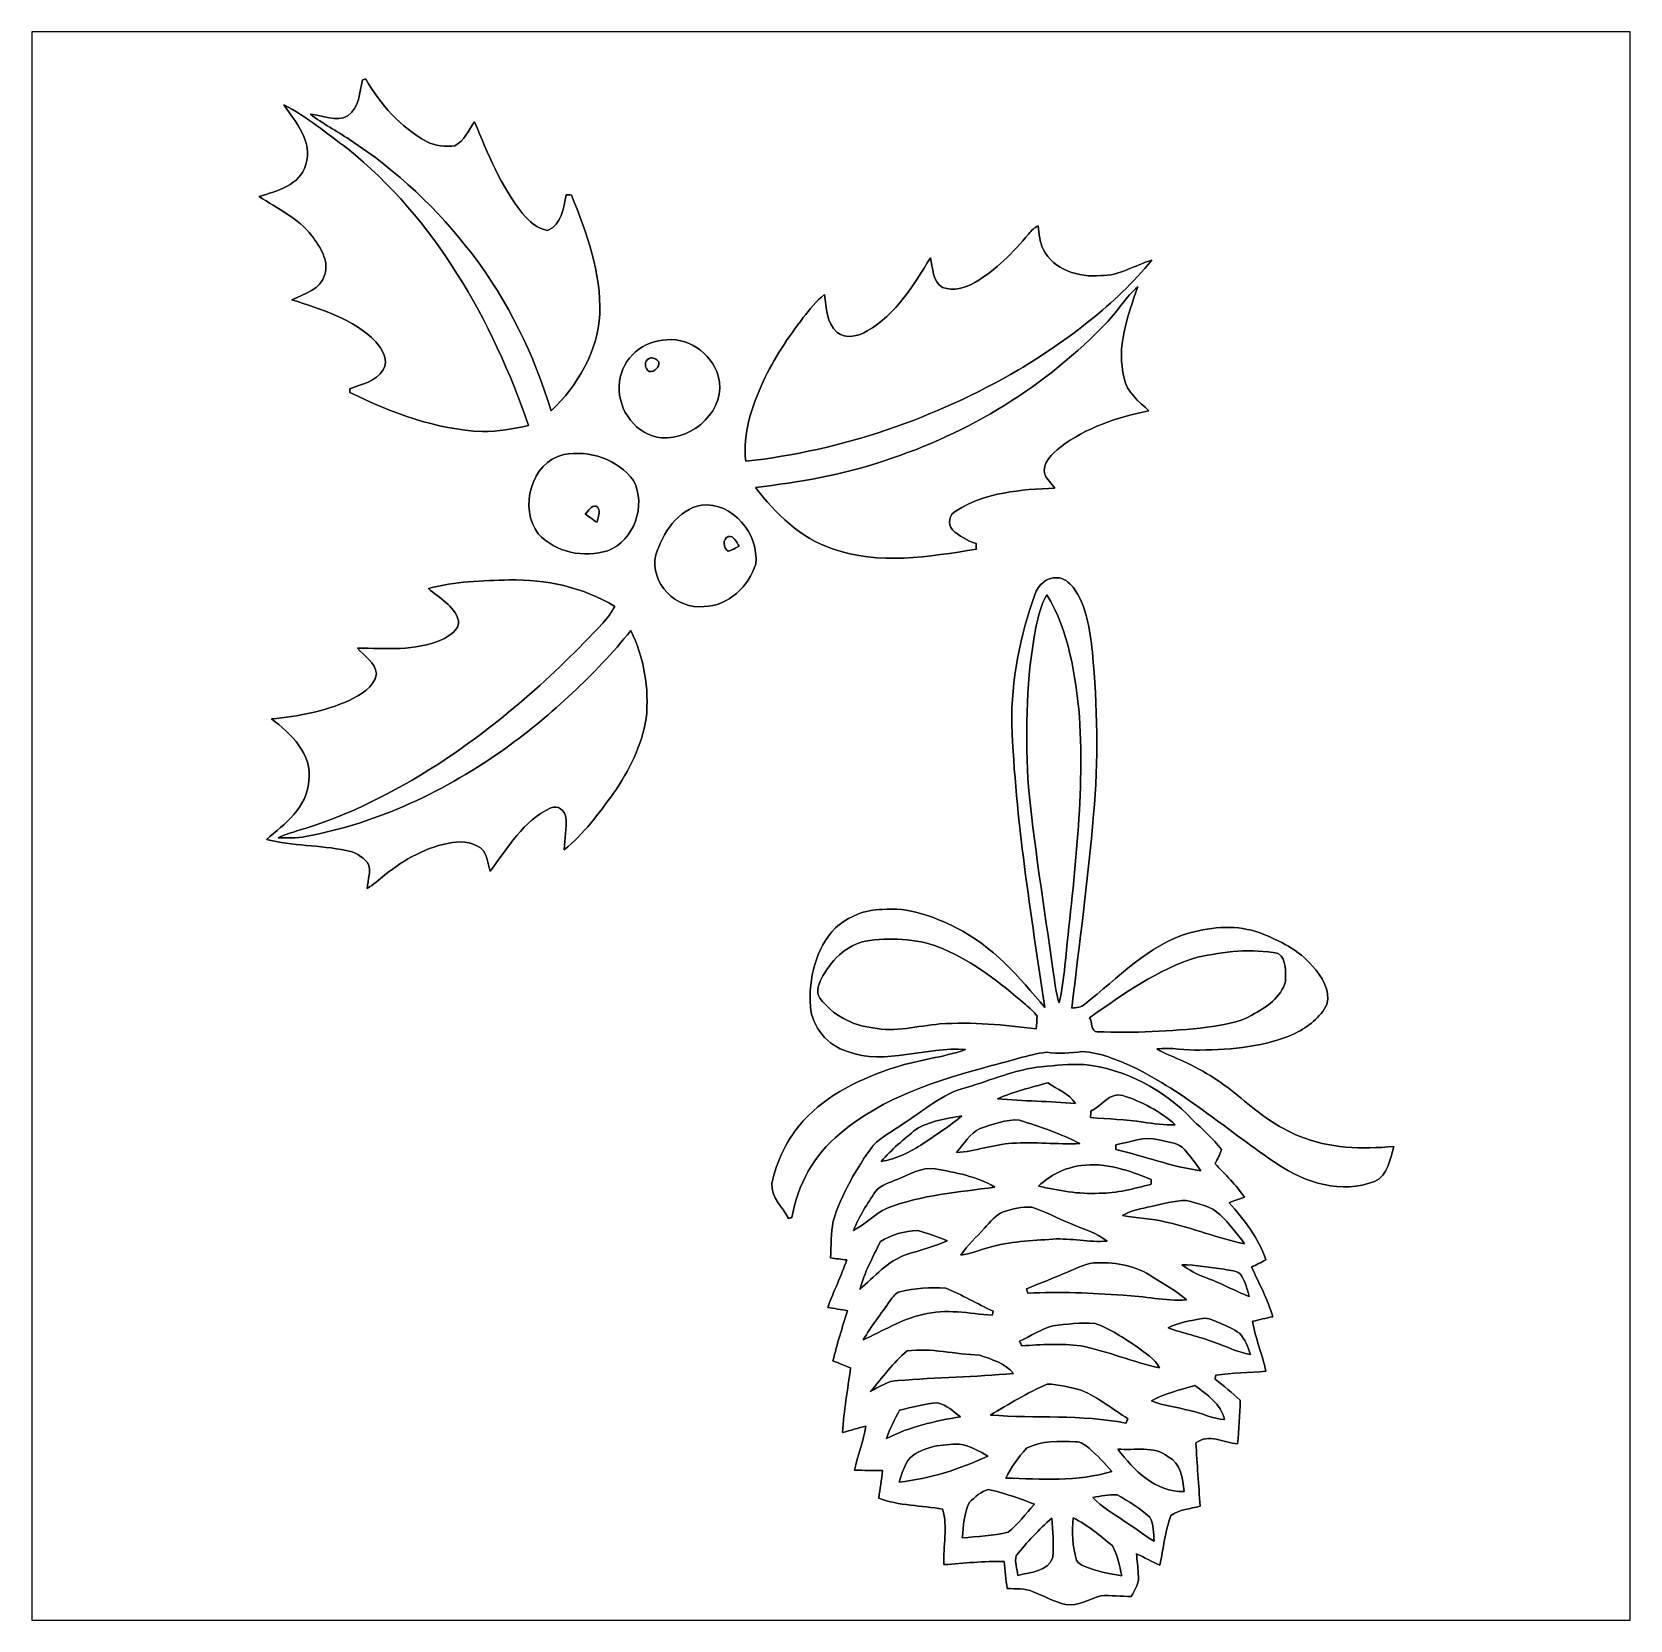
# Model space of a CAD drawing. Header units: centimetres. Extents: x -16.8 to 16.8, y -16.7 to 16.7.
import ezdxf

# ---------------------------------------------------------------- set-up
doc = ezdxf.new("R2010")
doc.units = ezdxf.units.CM
doc.header["$MEASUREMENT"] = 0
doc.layers.add('Layer 1', color=7, linetype='Continuous')

msp = doc.modelspace()

# ---------------------------------------------------------------- linework, layer by layer
at = {"layer": 'Layer 1', "color": 7}
for points, knots in [([(-16.77458, 16.66875), (-16.77458, 16.66875), (16.77458, 16.66875), (16.77458, 16.66875), (16.77458, 16.66875), (16.77458, 16.66875), (16.77458, -16.66875), (16.77458, -16.66875), (16.77458, -16.66875), (16.77458, -16.66875), (-16.77458, -16.66875), (-16.77458, -16.66875), (-16.77458, -16.66875), (-16.77458, -16.66875), (-16.77458, 16.66875), (-16.77458, 16.66875), (-16.77458, 16.66875), (-16.77458, 16.66875), (-16.77458, 16.66875), (-16.77458, 16.66875)], [0, 0, 0, 0, 0.16666667, 0.16666667, 0.16666667, 0.16666667, 0.33333333, 0.33333333, 0.33333333, 0.33333333, 0.5, 0.5, 0.5, 0.5, 0.66666667, 0.66666667, 0.66666667, 0.66666667, 1, 1, 1, 1]), ([(-9.8365, 15.66157), (-9.89612, 15.40122), (-9.90141, 15.07631), (-10.14377, 14.90733), (-10.14377, 14.90733), (-10.39178, 14.77116), (-10.67153, 14.9165), (-10.928, 14.94084), (-10.928, 14.94084), (-10.66729, 14.7447), (-10.38013, 14.58948), (-10.10849, 14.40956), (-10.10849, 14.40956), (-9.11895, 13.76786), (-8.24971, 12.94518), (-7.53463, 12.0082), (-7.53463, 12.0082), (-6.77792, 11.02607), (-6.23958, 9.89471), (-5.87234, 8.71502), (-5.87234, 8.71502), (-5.31742, 9.24736), (-4.90079, 9.96174), (-4.85281, 10.74173), (-4.85281, 10.74173), (-4.82424, 11.61556), (-5.12163, 12.45023), (-5.44936, 13.2461), (-5.44936, 13.2461), (-5.47652, 13.24645), (-5.5305, 13.24716), (-5.55766, 13.24751), (-5.55766, 13.24751), (-5.61869, 12.9727), (-5.65185, 12.62733), (-5.94995, 12.49927), (-5.94995, 12.49927), (-6.1662, 12.54196), (-6.33906, 12.6933), (-6.47347, 12.85981), (-6.47347, 12.85981), (-6.93526, 13.42637), (-7.19984, 14.11605), (-7.48453, 14.78068), (-7.48453, 14.78068), (-7.61224, 14.60747), (-7.69655, 14.38487), (-7.89481, 14.28009), (-7.89481, 14.28009), (-8.09449, 14.2554), (-8.31039, 14.27304), (-8.49101, 14.36934), (-8.49101, 14.36934), (-9.03781, 14.66638), (-9.45656, 15.15039), (-9.76806, 15.68097), (-9.76806, 15.68097), (-9.785, 15.67603), (-9.81922, 15.66651), (-9.8365, 15.66157), (-9.8365, 15.66157), (-9.8365, 15.66157), (-9.8365, 15.66157), (-9.8365, 15.66157)], [0, 0, 0, 0, 0.05882353, 0.05882353, 0.05882353, 0.05882353, 0.11764706, 0.11764706, 0.11764706, 0.11764706, 0.17647059, 0.17647059, 0.17647059, 0.17647059, 0.23529412, 0.23529412, 0.23529412, 0.23529412, 0.29411765, 0.29411765, 0.29411765, 0.29411765, 0.35294118, 0.35294118, 0.35294118, 0.35294118, 0.41176471, 0.41176471, 0.41176471, 0.41176471, 0.47058824, 0.47058824, 0.47058824, 0.47058824, 0.52941176, 0.52941176, 0.52941176, 0.52941176, 0.58823529, 0.58823529, 0.58823529, 0.58823529, 0.64705882, 0.64705882, 0.64705882, 0.64705882, 0.70588235, 0.70588235, 0.70588235, 0.70588235, 0.76470588, 0.76470588, 0.76470588, 0.76470588, 0.82352941, 0.82352941, 0.82352941, 0.82352941, 0.88235294, 0.88235294, 0.88235294, 0.88235294, 1, 1, 1, 1]), ([(-11.48539, 15.13699), (-11.23562, 14.77222), (-10.87049, 14.36652), (-11.02466, 13.88357), (-11.02466, 13.88357), (-11.14919, 13.45071), (-11.62826, 13.33147), (-12.00503, 13.2147), (-12.00503, 13.2147), (-11.62262, 12.95788), (-11.18376, 12.76279), (-10.89625, 12.38814), (-10.89625, 12.38814), (-10.72868, 12.15813), (-10.53712, 11.87909), (-10.6232, 11.5764), (-10.6232, 11.5764), (-10.70116, 11.26561), (-11.06417, 11.16224), (-11.32029, 11.04618), (-11.32029, 11.04618), (-10.69552, 10.84756), (-10.02912, 10.64331), (-9.55358, 10.16564), (-9.55358, 10.16564), (-9.42375, 10.00866), (-9.27629, 9.77653), (-9.39941, 9.57651), (-9.39941, 9.57651), (-9.55428, 9.33203), (-9.85061, 9.26782), (-10.10461, 9.17963), (-10.10461, 9.17963), (-10.1032, 9.15987), (-10.10038, 9.12001), (-10.09897, 9.10026), (-10.09897, 9.10026), (-9.22761, 8.67516), (-8.29733, 8.32309), (-7.31873, 8.28005), (-7.31873, 8.28005), (-6.99135, 8.28322), (-6.66715, 8.33826), (-6.34788, 8.40599), (-6.34788, 8.40599), (-7.11094, 10.61261), (-8.30862, 12.7441), (-10.15365, 14.22224), (-10.15365, 14.22224), (-10.58792, 14.54009), (-11.00102, 14.89569), (-11.48539, 15.13699), (-11.48539, 15.13699), (-11.48539, 15.13699), (-11.48539, 15.13699), (-11.48539, 15.13699)], [0, 0, 0, 0, 0.06666667, 0.06666667, 0.06666667, 0.06666667, 0.13333333, 0.13333333, 0.13333333, 0.13333333, 0.2, 0.2, 0.2, 0.2, 0.26666667, 0.26666667, 0.26666667, 0.26666667, 0.33333333, 0.33333333, 0.33333333, 0.33333333, 0.4, 0.4, 0.4, 0.4, 0.46666667, 0.46666667, 0.46666667, 0.46666667, 0.53333333, 0.53333333, 0.53333333, 0.53333333, 0.6, 0.6, 0.6, 0.6, 0.66666667, 0.66666667, 0.66666667, 0.66666667, 0.73333333, 0.73333333, 0.73333333, 0.73333333, 0.8, 0.8, 0.8, 0.8, 0.86666667, 0.86666667, 0.86666667, 0.86666667, 1, 1, 1, 1]), ([(4.15184, 12.43118), (3.82482, 12.03995), (3.46357, 11.66671), (3.01837, 11.40989), (3.01837, 11.40989), (2.81905, 11.29665), (2.56822, 11.22116), (2.34421, 11.30476), (2.34421, 11.30476), (2.12866, 11.42788), (2.13783, 11.71963), (2.08915, 11.92918), (2.08915, 11.92918), (1.73179, 11.35309), (1.36666, 10.73397), (0.75741, 10.39177), (0.75741, 10.39177), (0.57856, 10.27889), (0.30903, 10.21891), (0.12912, 10.35967), (0.12912, 10.35967), (-0.1016, 10.56499), (-0.08925, 10.87826), (-0.13547, 11.15554), (-0.13547, 11.15554), (-0.31679, 11.02748), (-0.44485, 10.84227), (-0.58244, 10.67188), (-0.58244, 10.67188), (-0.90488, 10.25243), (-1.20015, 9.80899), (-1.42522, 9.32921), (-1.42522, 9.32921), (-1.66088, 8.80957), (-1.85914, 8.2363), (-1.78929, 7.6581), (-1.78929, 7.6581), (0.22684, 7.874), (2.18511, 8.55662), (3.93559, 9.57439), (3.93559, 9.57439), (4.97134, 10.2041), (5.96582, 10.93646), (6.73735, 11.88085), (6.73735, 11.88085), (6.37893, 11.77325), (6.04837, 11.54606), (5.66208, 11.55347), (5.66208, 11.55347), (5.20806, 11.51326), (4.66796, 11.66989), (4.45382, 12.10769), (4.45382, 12.10769), (4.37868, 12.26044), (4.36951, 12.4333), (4.35116, 12.59946), (4.35116, 12.59946), (4.27567, 12.55536), (4.19982, 12.50703), (4.15184, 12.43118), (4.15184, 12.43118), (4.15184, 12.43118), (4.15184, 12.43118), (4.15184, 12.43118)], [0, 0, 0, 0, 0.05882353, 0.05882353, 0.05882353, 0.05882353, 0.11764706, 0.11764706, 0.11764706, 0.11764706, 0.17647059, 0.17647059, 0.17647059, 0.17647059, 0.23529412, 0.23529412, 0.23529412, 0.23529412, 0.29411765, 0.29411765, 0.29411765, 0.29411765, 0.35294118, 0.35294118, 0.35294118, 0.35294118, 0.41176471, 0.41176471, 0.41176471, 0.41176471, 0.47058824, 0.47058824, 0.47058824, 0.47058824, 0.52941176, 0.52941176, 0.52941176, 0.52941176, 0.58823529, 0.58823529, 0.58823529, 0.58823529, 0.64705882, 0.64705882, 0.64705882, 0.64705882, 0.70588235, 0.70588235, 0.70588235, 0.70588235, 0.76470588, 0.76470588, 0.76470588, 0.76470588, 0.82352941, 0.82352941, 0.82352941, 0.82352941, 0.88235294, 0.88235294, 0.88235294, 0.88235294, 1, 1, 1, 1]), ([(5.8099, 10.59392), (4.5272, 9.23996), (2.88819, 8.23489), (1.11407, 7.66621), (1.11407, 7.66621), (0.24342, 7.36388), (-0.67169, 7.21607), (-1.58433, 7.10847), (-1.58433, 7.10847), (-1.17016, 6.55038), (-0.64064, 6.04696), (0.02893, 5.81872), (0.02893, 5.81872), (1.00401, 5.47194), (2.05669, 5.65362), (3.05188, 5.8099), (3.05188, 5.8099), (3.04906, 5.84941), (3.04694, 5.88857), (3.04482, 5.92772), (3.04482, 5.92772), (2.86209, 5.99052), (2.68993, 6.08506), (2.54882, 6.21771), (2.54882, 6.21771), (2.44546, 6.33271), (2.47579, 6.55461), (2.62925, 6.61317), (2.62925, 6.61317), (3.23709, 7.00899), (3.99203, 7.06191), (4.69618, 7.0933), (4.69618, 7.0933), (4.62774, 7.18891), (4.54096, 7.27181), (4.48592, 7.37588), (4.48592, 7.37588), (4.42242, 7.62423), (4.6482, 7.81226), (4.81471, 7.95584), (4.81471, 7.95584), (5.35587, 8.36224), (6.0131, 8.58308), (6.66997, 8.71679), (6.66997, 8.71679), (6.46889, 8.91399), (6.20113, 9.10131), (6.15597, 9.40047), (6.15597, 9.40047), (5.9817, 10.05099), (6.22864, 10.70822), (6.43925, 11.31817), (6.43925, 11.31817), (6.1916, 11.11179), (6.03356, 10.82358), (5.8099, 10.59392), (5.8099, 10.59392), (5.8099, 10.59392), (5.8099, 10.59392), (5.8099, 10.59392)], [0, 0, 0, 0, 0.0625, 0.0625, 0.0625, 0.0625, 0.125, 0.125, 0.125, 0.125, 0.1875, 0.1875, 0.1875, 0.1875, 0.25, 0.25, 0.25, 0.25, 0.3125, 0.3125, 0.3125, 0.3125, 0.375, 0.375, 0.375, 0.375, 0.4375, 0.4375, 0.4375, 0.4375, 0.5, 0.5, 0.5, 0.5, 0.5625, 0.5625, 0.5625, 0.5625, 0.625, 0.625, 0.625, 0.625, 0.6875, 0.6875, 0.6875, 0.6875, 0.75, 0.75, 0.75, 0.75, 0.8125, 0.8125, 0.8125, 0.8125, 0.875, 0.875, 0.875, 0.875, 1, 1, 1, 1]), ([(-3.53095, 10.19634), (-4.01567, 10.16176), (-4.44359, 9.73173), (-4.44465, 9.24031), (-4.44465, 9.24031), (-4.47604, 8.72349), (-4.08799, 8.20491), (-3.55988, 8.14987), (-3.55988, 8.14987), (-2.89066, 8.09766), (-2.17452, 8.75171), (-2.36855, 9.44915), (-2.36855, 9.44915), (-2.50508, 9.93034), (-3.02966, 10.29194), (-3.53095, 10.19634), (-3.53095, 10.19634), (-3.53095, 10.19634), (-3.53095, 10.19634), (-3.53095, 10.19634)], [0, 0, 0, 0, 0.16666667, 0.16666667, 0.16666667, 0.16666667, 0.33333333, 0.33333333, 0.33333333, 0.33333333, 0.5, 0.5, 0.5, 0.5, 0.66666667, 0.66666667, 0.66666667, 0.66666667, 1, 1, 1, 1]), ([(-3.81706, 9.81745), (-3.74086, 9.84814), (-3.66395, 9.80405), (-3.61562, 9.74619), (-3.61562, 9.74619), (-3.6008, 9.6266), (-3.69993, 9.52747), (-3.81953, 9.54229), (-3.81953, 9.54229), (-3.91619, 9.60684), (-3.93206, 9.76348), (-3.81706, 9.81745)], [0, 0, 0, 0, 0.25, 0.25, 0.25, 0.25, 0.5, 0.5, 0.5, 0.5, 1, 1, 1, 1]), ([(-5.61199, 7.79674), (-6.30731, 7.63976), (-6.54826, 6.66891), (-6.14609, 6.13022), (-6.14609, 6.13022), (-5.78238, 5.7464), (-5.18407, 5.61481), (-4.68595, 5.77991), (-4.68595, 5.77991), (-4.12821, 5.99334), (-3.87632, 6.72641), (-4.14338, 7.25064), (-4.14338, 7.25064), (-4.47604, 7.6962), (-5.07048, 7.8994), (-5.61199, 7.79674), (-5.61199, 7.79674), (-5.61199, 7.79674), (-5.61199, 7.79674), (-5.61199, 7.79674)], [0, 0, 0, 0, 0.16666667, 0.16666667, 0.16666667, 0.16666667, 0.33333333, 0.33333333, 0.33333333, 0.33333333, 0.5, 0.5, 0.5, 0.5, 0.66666667, 0.66666667, 0.66666667, 0.66666667, 1, 1, 1, 1]), ([(-5.15973, 6.55249), (-5.09094, 6.61035), (-5.0359, 6.73206), (-4.93148, 6.71371), (-4.93148, 6.71371), (-4.80448, 6.6421), (-4.89867, 6.48723), (-4.9089, 6.37505), (-4.9089, 6.37505), (-4.99639, 6.42902), (-5.07965, 6.48829), (-5.15973, 6.55249)], [0, 0, 0, 0, 0.25, 0.25, 0.25, 0.25, 0.5, 0.5, 0.5, 0.5, 1, 1, 1, 1]), ([(-2.71815, 6.73664), (-3.21804, 6.64175), (-3.5373, 6.14292), (-3.67736, 5.69031), (-3.67736, 5.69031), (-3.81917, 5.10187), (-3.23956, 4.53461), (-2.66453, 4.60834), (-2.66453, 4.60834), (-2.15829, 4.61469), (-1.72403, 5.03167), (-1.5815, 5.49734), (-1.5815, 5.49734), (-1.50495, 6.12105), (-2.0634, 6.81073), (-2.71815, 6.73664), (-2.71815, 6.73664), (-2.71815, 6.73664), (-2.71815, 6.73664), (-2.71815, 6.73664)], [0, 0, 0, 0, 0.16666667, 0.16666667, 0.16666667, 0.16666667, 0.33333333, 0.33333333, 0.33333333, 0.33333333, 0.5, 0.5, 0.5, 0.5, 0.66666667, 0.66666667, 0.66666667, 0.66666667, 1, 1, 1, 1]), ([(-2.15829, 6.07766), (-2.03306, 6.10588), (-1.99002, 5.94924), (-1.92476, 5.87375), (-1.92476, 5.87375), (-2.00166, 5.8353), (-2.07645, 5.78979), (-2.16112, 5.77003), (-2.16112, 5.77003), (-2.2666, 5.83953), (-2.28, 6.0198), (-2.15829, 6.07766)], [0, 0, 0, 0, 0.25, 0.25, 0.25, 0.25, 0.5, 0.5, 0.5, 0.5, 1, 1, 1, 1]), ([(-8.44938, 4.98263), (-8.22219, 4.78508), (-7.90998, 4.62774), (-7.81967, 4.31659), (-7.81967, 4.31659), (-7.79851, 4.10563), (-8.01441, 3.9878), (-8.17598, 3.90737), (-8.17598, 3.90737), (-8.73196, 3.66995), (-9.35249, 3.7271), (-9.94057, 3.73521), (-9.94057, 3.73521), (-9.80052, 3.56411), (-9.56098, 3.43641), (-9.54264, 3.1937), (-9.54264, 3.1937), (-9.59379, 2.90513), (-9.88236, 2.76119), (-10.1159, 2.63525), (-10.1159, 2.63525), (-10.62955, 2.4063), (-11.18835, 2.29623), (-11.74644, 2.25002), (-11.74644, 2.25002), (-11.3344, 1.9371), (-10.88531, 1.51201), (-10.9601, 0.9398), (-10.9601, 0.9398), (-11.00384, 0.39158), (-11.45822, 0.0381), (-11.85404, -0.28046), (-11.85404, -0.28046), (-11.30476, -0.42263), (-10.73044, -0.39617), (-10.17693, -0.51435), (-10.17693, -0.51435), (-10.00196, -0.53658), (-9.84462, -0.63959), (-9.72891, -0.7687), (-9.72891, -0.7687), (-9.63824, -0.93521), (-9.72679, -1.13277), (-9.73843, -1.31057), (-9.73843, -1.31057), (-9.60755, -1.23084), (-9.49008, -1.13206), (-9.37366, -1.03329), (-9.37366, -1.03329), (-8.9602, -0.70132), (-8.47937, -0.42933), (-7.94914, -0.34608), (-7.94914, -0.34608), (-7.72266, -0.31186), (-7.46054, -0.34678), (-7.29509, -0.51964), (-7.29509, -0.51964), (-7.21148, -0.64841), (-7.19949, -0.8068), (-7.15645, -0.95144), (-7.15645, -0.95144), (-6.78498, -0.4639), (-6.46254, 0.11748), (-5.88045, 0.38171), (-5.88045, 0.38171), (-5.73969, 0.44732), (-5.58236, 0.32879), (-5.5686, 0.18344), (-5.5686, 0.18344), (-5.54426, -0.04269), (-5.59576, -0.27023), (-5.59858, -0.49742), (-5.59858, -0.49742), (-5.19113, -0.16439), (-4.87116, 0.26106), (-4.56847, 0.68792), (-4.56847, 0.68792), (-4.23298, 1.15499), (-3.97722, 1.6891), (-3.87914, 2.25848), (-3.87914, 2.25848), (-3.81564, 2.88749), (-3.92289, 3.53378), (-4.20194, 4.1021), (-4.20194, 4.1021), (-4.96006, 3.16653), (-5.85329, 2.34738), (-6.82378, 1.63654), (-6.82378, 1.63654), (-8.07932, 0.74154), (-9.50595, 0.05927), (-11.0296, -0.22013), (-11.0296, -0.22013), (-11.2201, -0.25894), (-11.41554, -0.24694), (-11.60851, -0.24977), (-11.60851, -0.24977), (-11.48186, -0.1905), (-11.34921, -0.14429), (-11.21516, -0.10442), (-11.21516, -0.10442), (-10.16917, 0.2032), (-9.18492, 0.69497), (-8.27123, 1.28552), (-8.27123, 1.28552), (-6.98324, 2.11526), (-5.83142, 3.14113), (-4.78966, 4.2612), (-4.78966, 4.2612), (-4.69089, 4.36633), (-4.60763, 4.48486), (-4.53778, 4.61116), (-4.53778, 4.61116), (-5.20312, 5.01262), (-5.98311, 5.18301), (-6.75569, 5.16608), (-6.75569, 5.16608), (-7.3219, 5.14562), (-7.90081, 5.14174), (-8.44938, 4.98263), (-8.44938, 4.98263), (-8.44938, 4.98263), (-8.44938, 4.98263), (-8.44938, 4.98263)], [0, 0, 0, 0, 0.03125, 0.03125, 0.03125, 0.03125, 0.0625, 0.0625, 0.0625, 0.0625, 0.09375, 0.09375, 0.09375, 0.09375, 0.125, 0.125, 0.125, 0.125, 0.15625, 0.15625, 0.15625, 0.15625, 0.1875, 0.1875, 0.1875, 0.1875, 0.21875, 0.21875, 0.21875, 0.21875, 0.25, 0.25, 0.25, 0.25, 0.28125, 0.28125, 0.28125, 0.28125, 0.3125, 0.3125, 0.3125, 0.3125, 0.34375, 0.34375, 0.34375, 0.34375, 0.375, 0.375, 0.375, 0.375, 0.40625, 0.40625, 0.40625, 0.40625, 0.4375, 0.4375, 0.4375, 0.4375, 0.46875, 0.46875, 0.46875, 0.46875, 0.5, 0.5, 0.5, 0.5, 0.53125, 0.53125, 0.53125, 0.53125, 0.5625, 0.5625, 0.5625, 0.5625, 0.59375, 0.59375, 0.59375, 0.59375, 0.625, 0.625, 0.625, 0.625, 0.65625, 0.65625, 0.65625, 0.65625, 0.6875, 0.6875, 0.6875, 0.6875, 0.71875, 0.71875, 0.71875, 0.71875, 0.75, 0.75, 0.75, 0.75, 0.78125, 0.78125, 0.78125, 0.78125, 0.8125, 0.8125, 0.8125, 0.8125, 0.84375, 0.84375, 0.84375, 0.84375, 0.875, 0.875, 0.875, 0.875, 0.90625, 0.90625, 0.90625, 0.90625, 0.9375, 0.9375, 0.9375, 0.9375, 1, 1, 1, 1]), ([(4.27849, 4.85493), (3.9751, 3.98216), (3.77754, 3.06211), (3.79695, 2.13395), (3.79695, 2.13395), (3.86997, 0.13723), (4.19841, -1.83762), (4.48874, -3.81071), (4.48874, -3.81071), (3.95605, -3.16724), (3.38702, -2.51672), (2.62784, -2.13536), (2.62784, -2.13536), (2.14877, -1.89759), (1.62137, -1.69863), (1.07668, -1.75084), (1.07668, -1.75084), (0.71473, -1.75472), (0.36266, -1.89936), (0.09384, -2.13995), (0.09384, -2.13995), (-0.32632, -2.56999), (-0.47061, -3.20393), (-0.43286, -3.78848), (-0.43286, -3.78848), (-0.3997, -4.22557), (-0.0702, -4.61045), (0.34502, -4.73569), (0.34502, -4.73569), (1.15711, -5.03555), (1.99566, -4.61751), (2.82399, -4.69441), (2.82399, -4.69441), (2.34774, -4.86198), (1.83727, -4.90326), (1.35855, -5.06307), (1.35855, -5.06307), (0.64135, -5.2899), (-0.0695, -5.62786), (-0.58314, -6.1909), (-0.58314, -6.1909), (-0.91017, -6.56343), (-1.14582, -7.02063), (-1.24178, -7.50746), (-1.24178, -7.50746), (-1.2633, -7.79886), (-1.01177, -7.99994), (-0.89076, -8.24089), (-0.89076, -8.24089), (-0.87277, -8.23489), (-0.83714, -8.22254), (-0.81915, -8.21655), (-0.81915, -8.21655), (-0.70414, -7.5371), (-0.35525, -6.89681), (0.1838, -6.46254), (0.1838, -6.46254), (1.0855, -5.6896), (2.24578, -5.33753), (3.36938, -5.02955), (3.36938, -5.02955), (3.75391, -4.93783), (4.13068, -4.80166), (4.52332, -4.74839), (4.52332, -4.74839), (4.77485, -4.7879), (5.02779, -4.7685), (5.27967, -4.7371), (5.27967, -4.7371), (5.65221, -4.75227), (6.0011, -4.91102), (6.33871, -5.05566), (6.33871, -5.05566), (7.44149, -5.59329), (8.36048, -6.42338), (9.37507, -7.09965), (9.37507, -7.09965), (9.9628, -7.49688), (10.71845, -7.72689), (11.41095, -7.46125), (11.41095, -7.46125), (11.70129, -7.34166), (11.72986, -6.99029), (11.817, -6.72818), (11.817, -6.72818), (11.14778, -6.78392), (10.45492, -6.77616), (9.82768, -6.50769), (9.82768, -6.50769), (9.37295, -6.32883), (8.97925, -6.02862), (8.61025, -5.71429), (8.61025, -5.71429), (8.24583, -5.40314), (7.83907, -5.14244), (7.4041, -4.94206), (7.4041, -4.94206), (7.21607, -4.85493), (7.01922, -4.78684), (6.84142, -4.6796), (6.84142, -4.6796), (7.14199, -4.64114), (7.4422, -4.71629), (7.74347, -4.70323), (7.74347, -4.70323), (8.42292, -4.69724), (9.1246, -4.63656), (9.75007, -4.35046), (9.75007, -4.35046), (10.01924, -4.21499), (10.27148, -4.01779), (10.41224, -3.74579), (10.41224, -3.74579), (10.48103, -3.44417), (10.30711, -3.1556), (10.11061, -2.94252), (10.11061, -2.94252), (9.82557, -2.60138), (9.41564, -2.40383), (9.00924, -2.24614), (9.00924, -2.24614), (8.53652, -2.07045), (8.01158, -2.11208), (7.53286, -2.24155), (7.53286, -2.24155), (6.65586, -2.49379), (6.02721, -3.19652), (5.32624, -3.73803), (5.32624, -3.73803), (5.25392, -3.81), (5.15056, -3.81176), (5.05636, -3.82129), (5.05636, -3.82129), (5.21018, -2.46803), (5.40103, -1.1176), (5.51074, 0.24059), (5.51074, 0.24059), (5.61975, 1.37478), (5.588, 2.51778), (5.48852, 3.65125), (5.48852, 3.65125), (5.42784, 4.12009), (5.37457, 4.62351), (5.08423, 5.01474), (5.08423, 5.01474), (4.99357, 5.10434), (4.88562, 5.22288), (4.74698, 5.20629), (4.74698, 5.20629), (4.52296, 5.23134), (4.34058, 5.05425), (4.27849, 4.85493), (4.27849, 4.85493), (4.27849, 4.85493), (4.27849, 4.85493), (4.27849, 4.85493)], [0, 0, 0, 0, 0.025, 0.025, 0.025, 0.025, 0.05, 0.05, 0.05, 0.05, 0.075, 0.075, 0.075, 0.075, 0.1, 0.1, 0.1, 0.1, 0.125, 0.125, 0.125, 0.125, 0.15, 0.15, 0.15, 0.15, 0.175, 0.175, 0.175, 0.175, 0.2, 0.2, 0.2, 0.2, 0.225, 0.225, 0.225, 0.225, 0.25, 0.25, 0.25, 0.25, 0.275, 0.275, 0.275, 0.275, 0.3, 0.3, 0.3, 0.3, 0.325, 0.325, 0.325, 0.325, 0.35, 0.35, 0.35, 0.35, 0.375, 0.375, 0.375, 0.375, 0.4, 0.4, 0.4, 0.4, 0.425, 0.425, 0.425, 0.425, 0.45, 0.45, 0.45, 0.45, 0.475, 0.475, 0.475, 0.475, 0.5, 0.5, 0.5, 0.5, 0.525, 0.525, 0.525, 0.525, 0.55, 0.55, 0.55, 0.55, 0.575, 0.575, 0.575, 0.575, 0.6, 0.6, 0.6, 0.6, 0.625, 0.625, 0.625, 0.625, 0.65, 0.65, 0.65, 0.65, 0.675, 0.675, 0.675, 0.675, 0.7, 0.7, 0.7, 0.7, 0.725, 0.725, 0.725, 0.725, 0.75, 0.75, 0.75, 0.75, 0.775, 0.775, 0.775, 0.775, 0.8, 0.8, 0.8, 0.8, 0.825, 0.825, 0.825, 0.825, 0.85, 0.85, 0.85, 0.85, 0.875, 0.875, 0.875, 0.875, 0.9, 0.9, 0.9, 0.9, 0.925, 0.925, 0.925, 0.925, 0.95, 0.95, 0.95, 0.95, 1, 1, 1, 1]), ([(4.30142, 4.16807), (4.35716, 4.40302), (4.4069, 4.64467), (4.53072, 4.85528), (4.53072, 4.85528), (4.99569, 4.08693), (5.13327, 3.17041), (5.21758, 2.29023), (5.21758, 2.29023), (5.32271, 0.54293), (5.08811, -1.19698), (4.90961, -2.93123), (4.90961, -2.93123), (4.88632, -3.19476), (4.84787, -3.45687), (4.79072, -3.71546), (4.79072, -3.71546), (4.71629, -3.50344), (4.70253, -3.2766), (4.66619, -3.05682), (4.66619, -3.05682), (4.4771, -1.70815), (4.25344, -0.36301), (4.13032, 0.99378), (4.13032, 0.99378), (4.08446, 2.05211), (4.09998, 3.12491), (4.30142, 4.16807)], [0, 0, 0, 0, 0.125, 0.125, 0.125, 0.125, 0.25, 0.25, 0.25, 0.25, 0.375, 0.375, 0.375, 0.375, 0.5, 0.5, 0.5, 0.5, 0.625, 0.625, 0.625, 0.625, 0.75, 0.75, 0.75, 0.75, 1, 1, 1, 1]), ([(0.81421, -2.40242), (1.33209, -2.34244), (1.87466, -2.36714), (2.35726, -2.58163), (2.35726, -2.58163), (3.00214, -2.85362), (3.55459, -3.29777), (4.0827, -3.74897), (4.0827, -3.74897), (4.16631, -3.82517), (4.26014, -3.89537), (4.3247, -3.98992), (4.3247, -3.98992), (4.3247, -4.07741), (4.32117, -4.16913), (4.31059, -4.25732), (4.31059, -4.25732), (3.63961, -4.17442), (2.96298, -4.10951), (2.28671, -4.15607), (2.28671, -4.15607), (1.81786, -4.19382), (1.34973, -4.34058), (0.87842, -4.23545), (0.87842, -4.23545), (0.44485, -4.19206), (0.03175, -3.96416), (-0.23142, -3.61703), (-0.23142, -3.61703), (-0.34043, -3.46992), (-0.24165, -3.28718), (-0.16828, -3.14819), (-0.16828, -3.14819), (0.03422, -2.77848), (0.381, -2.45216), (0.81421, -2.40242)], [0, 0, 0, 0, 0.1, 0.1, 0.1, 0.1, 0.2, 0.2, 0.2, 0.2, 0.3, 0.3, 0.3, 0.3, 0.4, 0.4, 0.4, 0.4, 0.5, 0.5, 0.5, 0.5, 0.6, 0.6, 0.6, 0.6, 0.7, 0.7, 0.7, 0.7, 0.8, 0.8, 0.8, 0.8, 1, 1, 1, 1]), ([(7.69585, -2.75661), (8.24689, -2.63948), (8.8325, -2.55976), (9.38918, -2.67899), (9.38918, -2.67899), (9.57192, -2.80423), (9.53558, -3.0734), (9.54193, -3.26214), (9.54193, -3.26214), (9.44915, -3.60504), (9.13201, -3.81212), (8.83744, -3.96946), (8.83744, -3.96946), (8.55063, -4.13773), (8.21231, -4.17548), (7.88987, -4.22451), (7.88987, -4.22451), (7.12752, -4.31871), (6.35706, -4.34305), (5.59012, -4.32012), (5.59012, -4.32012), (5.45077, -4.32118), (5.48675, -4.09893), (5.42925, -4.02484), (5.42925, -4.02484), (6.13727, -3.52848), (6.85482, -3.00249), (7.69585, -2.75661)], [0, 0, 0, 0, 0.125, 0.125, 0.125, 0.125, 0.25, 0.25, 0.25, 0.25, 0.375, 0.375, 0.375, 0.375, 0.5, 0.5, 0.5, 0.5, 0.625, 0.625, 0.625, 0.625, 0.75, 0.75, 0.75, 0.75, 1, 1, 1, 1]), ([(4.42172, -5.05248), (3.87279, -5.10752), (3.36762, -5.33859), (2.84198, -5.48746), (2.84198, -5.48746), (2.32869, -5.61693), (1.93887, -5.99158), (1.4986, -6.26075), (1.4986, -6.26075), (1.29575, -6.40927), (1.06151, -6.52251), (0.88477, -6.70384), (0.88477, -6.70384), (0.53269, -7.19102), (0.22401, -7.71948), (0.04445, -8.29592), (0.04445, -8.29592), (-0.00035, -8.54957), (0.00741, -8.81027), (-0.00988, -9.06745), (-0.00988, -9.06745), (0.10478, -9.08262), (0.21766, -9.09355), (0.33337, -9.10978), (0.33337, -9.10978), (0.21343, -9.44809), (0.05362, -9.77053), (-0.06914, -10.10744), (-0.06914, -10.10744), (0.0695, -10.12931), (0.20779, -10.14977), (0.34643, -10.17482), (0.34643, -10.17482), (0.23777, -10.52442), (0.127, -10.87402), (0.04163, -11.23033), (0.04163, -11.23033), (0.1651, -11.2776), (0.28857, -11.32522), (0.41063, -11.37638), (0.41063, -11.37638), (0.35419, -11.82758), (0.26494, -12.27561), (0.24412, -12.73069), (0.24412, -12.73069), (0.40852, -12.69189), (0.56868, -12.63685), (0.73343, -12.59875), (0.73343, -12.59875), (0.68192, -12.91449), (0.55809, -13.21117), (0.49177, -13.52374), (0.49177, -13.52374), (0.68897, -13.52621), (0.88653, -13.52903), (1.08444, -13.5322), (1.08444, -13.5322), (1.0601, -13.72447), (1.03293, -13.91673), (1.00154, -14.10829), (1.00154, -14.10829), (1.42946, -14.27551), (1.89936, -14.25822), (2.34421, -14.34289), (2.34421, -14.34289), (2.45569, -14.71436), (2.34985, -15.12111), (2.37137, -15.50564), (2.37137, -15.50564), (2.79188, -15.48165), (3.21134, -15.42486), (3.63396, -15.44179), (3.63396, -15.44179), (3.65372, -15.62911), (3.67171, -15.81856), (3.69746, -16.00588), (3.69746, -16.00588), (3.87879, -16.01787), (4.07247, -15.99988), (4.24356, -16.07397), (4.24356, -16.07397), (4.46934, -16.16886), (4.68877, -16.28105), (4.92654, -16.34419), (4.92654, -16.34419), (5.19077, -16.38335), (5.42184, -16.22531), (5.66526, -16.15934), (5.66526, -16.15934), (5.87834, -16.15017), (6.09, -16.16851), (6.30308, -16.17627), (6.30308, -16.17627), (6.38281, -16.02881), (6.49041, -15.87712), (6.44948, -15.69791), (6.44948, -15.69791), (6.44384, -15.55679), (6.42479, -15.41674), (6.41526, -15.27704), (6.41526, -15.27704), (6.5786, -15.35501), (6.73629, -15.44884), (6.90668, -15.5134), (6.90668, -15.5134), (6.97618, -15.16627), (7.01252, -14.80538), (7.13775, -14.47412), (7.13775, -14.47412), (7.31097, -14.34218), (7.54592, -14.34147), (7.74806, -14.27586), (7.74806, -14.27586), (7.72231, -13.83418), (7.68138, -13.39356), (7.66163, -12.95188), (7.66163, -12.95188), (7.92162, -12.74798), (8.2483, -12.93918), (8.53299, -12.97199), (8.53299, -12.97199), (8.56721, -12.66719), (8.5792, -12.36027), (8.59226, -12.05442), (8.59226, -12.05442), (8.42151, -11.90131), (8.24583, -11.7535), (8.06556, -11.61239), (8.06556, -11.61239), (8.06838, -11.59193), (8.07402, -11.55136), (8.07685, -11.53089), (8.07685, -11.53089), (8.42645, -11.48151), (8.77958, -11.47198), (9.1313, -11.44623), (9.1313, -11.44623), (9.05157, -11.09239), (8.91187, -10.75373), (8.84837, -10.39671), (8.84837, -10.39671), (8.99054, -10.36391), (9.13306, -10.3318), (9.27594, -10.30182), (9.27594, -10.30182), (9.16234, -9.94163), (8.99266, -9.60226), (8.82862, -9.26324), (8.82862, -9.26324), (8.92739, -9.21068), (9.02723, -9.16023), (9.12777, -9.11049), (9.12777, -9.11049), (8.98666, -8.64447), (8.66775, -8.27158), (8.35942, -7.90751), (8.35942, -7.90751), (8.46631, -7.8673), (8.57497, -7.8299), (8.68292, -7.7918), (8.68292, -7.7918), (8.50512, -7.53498), (8.27722, -7.31838), (8.0645, -7.09154), (8.0645, -7.09154), (8.10648, -6.991), (8.17033, -6.89928), (8.19714, -6.79238), (8.19714, -6.79238), (8.02287, -6.55955), (7.79568, -6.37222), (7.59107, -6.16726), (7.59107, -6.16726), (6.98923, -5.53932), (6.17961, -5.09658), (5.3086, -5.0038), (5.3086, -5.0038), (5.01227, -4.99992), (4.71629, -5.0232), (4.42172, -5.05248)], [0, 0, 0, 0, 0.02173913, 0.02173913, 0.02173913, 0.02173913, 0.04347826, 0.04347826, 0.04347826, 0.04347826, 0.06521739, 0.06521739, 0.06521739, 0.06521739, 0.08695652, 0.08695652, 0.08695652, 0.08695652, 0.10869565, 0.10869565, 0.10869565, 0.10869565, 0.13043478, 0.13043478, 0.13043478, 0.13043478, 0.15217391, 0.15217391, 0.15217391, 0.15217391, 0.17391304, 0.17391304, 0.17391304, 0.17391304, 0.19565217, 0.19565217, 0.19565217, 0.19565217, 0.2173913, 0.2173913, 0.2173913, 0.2173913, 0.23913043, 0.23913043, 0.23913043, 0.23913043, 0.26086957, 0.26086957, 0.26086957, 0.26086957, 0.2826087, 0.2826087, 0.2826087, 0.2826087, 0.30434783, 0.30434783, 0.30434783, 0.30434783, 0.32608696, 0.32608696, 0.32608696, 0.32608696, 0.34782609, 0.34782609, 0.34782609, 0.34782609, 0.36956522, 0.36956522, 0.36956522, 0.36956522, 0.39130435, 0.39130435, 0.39130435, 0.39130435, 0.41304348, 0.41304348, 0.41304348, 0.41304348, 0.43478261, 0.43478261, 0.43478261, 0.43478261, 0.45652174, 0.45652174, 0.45652174, 0.45652174, 0.47826087, 0.47826087, 0.47826087, 0.47826087, 0.5, 0.5, 0.5, 0.5, 0.52173913, 0.52173913, 0.52173913, 0.52173913, 0.54347826, 0.54347826, 0.54347826, 0.54347826, 0.56521739, 0.56521739, 0.56521739, 0.56521739, 0.58695652, 0.58695652, 0.58695652, 0.58695652, 0.60869565, 0.60869565, 0.60869565, 0.60869565, 0.63043478, 0.63043478, 0.63043478, 0.63043478, 0.65217391, 0.65217391, 0.65217391, 0.65217391, 0.67391304, 0.67391304, 0.67391304, 0.67391304, 0.69565217, 0.69565217, 0.69565217, 0.69565217, 0.7173913, 0.7173913, 0.7173913, 0.7173913, 0.73913043, 0.73913043, 0.73913043, 0.73913043, 0.76086957, 0.76086957, 0.76086957, 0.76086957, 0.7826087, 0.7826087, 0.7826087, 0.7826087, 0.80434783, 0.80434783, 0.80434783, 0.80434783, 0.82608696, 0.82608696, 0.82608696, 0.82608696, 0.84782609, 0.84782609, 0.84782609, 0.84782609, 0.86956522, 0.86956522, 0.86956522, 0.86956522, 0.89130435, 0.89130435, 0.89130435, 0.89130435, 0.91304348, 0.91304348, 0.91304348, 0.91304348, 0.93478261, 0.93478261, 0.93478261, 0.93478261, 0.95652174, 0.95652174, 0.95652174, 0.95652174, 1, 1, 1, 1]), ([(4.55366, -5.38903), (4.74733, -5.52944), (4.99604, -5.61587), (5.13151, -5.82507), (5.13151, -5.82507), (4.58646, -5.77991), (4.0386, -5.77497), (3.49391, -5.72594), (3.49391, -5.72594), (3.83505, -5.57777), (4.19735, -5.49099), (4.55366, -5.38903)], [0, 0, 0, 0, 0.25, 0.25, 0.25, 0.25, 0.5, 0.5, 0.5, 0.5, 1, 1, 1, 1]), ([(5.45782, -5.9884), (5.67725, -5.88222), (5.84659, -5.58341), (6.12352, -5.65785), (6.12352, -5.65785), (6.52568, -5.78379), (6.90951, -5.99334), (7.22701, -6.27133), (7.22701, -6.27133), (7.00087, -6.28333), (6.77757, -6.24805), (6.55532, -6.21594), (6.55532, -6.21594), (6.18878, -6.15844), (5.81731, -6.15527), (5.44901, -6.11928), (5.44901, -6.11928), (5.45147, -6.07519), (5.4543, -6.03179), (5.45782, -5.9884)], [0, 0, 0, 0, 0.16666667, 0.16666667, 0.16666667, 0.16666667, 0.33333333, 0.33333333, 0.33333333, 0.33333333, 0.5, 0.5, 0.5, 0.5, 0.66666667, 0.66666667, 0.66666667, 0.66666667, 1, 1, 1, 1]), ([(1.78294, -6.3687), (2.07504, -6.19689), (2.41723, -6.13763), (2.74743, -6.08612), (2.74743, -6.08612), (2.49414, -6.30167), (2.21333, -6.48123), (1.9364, -6.66432), (1.9364, -6.66432), (1.66934, -6.84213), (1.37478, -6.99276), (1.0541, -7.0418), (1.0541, -7.0418), (1.26824, -6.78815), (1.52894, -6.57966), (1.78294, -6.3687)], [0, 0, 0, 0, 0.2, 0.2, 0.2, 0.2, 0.4, 0.4, 0.4, 0.4, 0.6, 0.6, 0.6, 0.6, 1, 1, 1, 1]), ([(3.13408, -6.34894), (3.40007, -6.26463), (3.67418, -6.14998), (3.95923, -6.17432), (3.95923, -6.17432), (4.38609, -6.32072), (4.82529, -6.45089), (5.22287, -6.66785), (5.22287, -6.66785), (4.74945, -6.6862), (4.27602, -6.62975), (3.8033, -6.65939), (3.8033, -6.65939), (3.40748, -6.68479), (3.03142, -6.83084), (2.63525, -6.85447), (2.63525, -6.85447), (2.78306, -6.67279), (2.91606, -6.45336), (3.13408, -6.34894)], [0, 0, 0, 0, 0.16666667, 0.16666667, 0.16666667, 0.16666667, 0.33333333, 0.33333333, 0.33333333, 0.33333333, 0.5, 0.5, 0.5, 0.5, 0.66666667, 0.66666667, 0.66666667, 0.66666667, 1, 1, 1, 1]), ([(5.98205, -6.69114), (6.27874, -6.63963), (6.57931, -6.50205), (6.88375, -6.58848), (6.88375, -6.58848), (7.04744, -6.62658), (7.23053, -6.64069), (7.372, -6.74158), (7.372, -6.74158), (7.51593, -6.89398), (7.64787, -7.05979), (7.76111, -7.23688), (7.76111, -7.23688), (7.15433, -7.15433), (6.57578, -6.93103), (5.9817, -6.7885), (5.9817, -6.7885), (5.9817, -6.76416), (5.98205, -6.71548), (5.98205, -6.69114)], [0, 0, 0, 0, 0.16666667, 0.16666667, 0.16666667, 0.16666667, 0.33333333, 0.33333333, 0.33333333, 0.33333333, 0.5, 0.5, 0.5, 0.5, 0.66666667, 0.66666667, 0.66666667, 0.66666667, 1, 1, 1, 1]), ([(1.38853, -7.41751), (1.64571, -7.32014), (1.89759, -7.15398), (2.18475, -7.19526), (2.18475, -7.19526), (2.61303, -7.27534), (3.06141, -7.35365), (3.43994, -7.57908), (3.43994, -7.57908), (2.68076, -7.69197), (1.89865, -7.73924), (1.17757, -8.02393), (1.17757, -8.02393), (0.9144, -8.13576), (0.72743, -8.36366), (0.47343, -8.48924), (0.47343, -8.48924), (0.58526, -8.19538), (0.762, -7.93115), (0.93416, -7.67045), (0.93416, -7.67045), (1.04211, -7.52546), (1.23578, -7.49371), (1.38853, -7.41751)], [0, 0, 0, 0, 0.14285714, 0.14285714, 0.14285714, 0.14285714, 0.28571429, 0.28571429, 0.28571429, 0.28571429, 0.42857143, 0.42857143, 0.42857143, 0.42857143, 0.57142857, 0.57142857, 0.57142857, 0.57142857, 0.71428571, 0.71428571, 0.71428571, 0.71428571, 1, 1, 1, 1]), ([(5.25427, -7.12787), (5.76262, -7.05309), (6.25722, -7.23653), (6.72218, -7.42103), (6.72218, -7.42103), (6.72077, -7.44714), (6.7183, -7.499), (6.71689, -7.52475), (6.71689, -7.52475), (6.35811, -7.60765), (5.99969, -7.71349), (5.62751, -7.70784), (5.62751, -7.70784), (5.19818, -7.7343), (4.77308, -7.65351), (4.35716, -7.55791), (4.35716, -7.55791), (4.60057, -7.32402), (4.91807, -7.16915), (5.25427, -7.12787)], [0, 0, 0, 0, 0.16666667, 0.16666667, 0.16666667, 0.16666667, 0.33333333, 0.33333333, 0.33333333, 0.33333333, 0.5, 0.5, 0.5, 0.5, 0.66666667, 0.66666667, 0.66666667, 0.66666667, 1, 1, 1, 1]), ([(3.61774, -8.10119), (3.80965, -8.04122), (4.00932, -7.98689), (4.21287, -8.00029), (4.21287, -8.00029), (4.49439, -8.08814), (4.75156, -8.23701), (5.02567, -8.34496), (5.02567, -8.34496), (5.28673, -8.45855), (5.5686, -8.53757), (5.7972, -8.71432), (5.7972, -8.71432), (5.4162, -8.74254), (5.03943, -8.65011), (4.65878, -8.67269), (4.65878, -8.67269), (4.20687, -8.70726), (3.74721, -8.71679), (3.31011, -8.84908), (3.31011, -8.84908), (3.11432, -8.90129), (2.92735, -8.98807), (2.72415, -9.00783), (2.72415, -9.00783), (2.86385, -8.79757), (3.05647, -8.63141), (3.22016, -8.44127), (3.22016, -8.44127), (3.34398, -8.32097), (3.44981, -8.16434), (3.61774, -8.10119)], [0, 0, 0, 0, 0.11111111, 0.11111111, 0.11111111, 0.11111111, 0.22222222, 0.22222222, 0.22222222, 0.22222222, 0.33333333, 0.33333333, 0.33333333, 0.33333333, 0.44444444, 0.44444444, 0.44444444, 0.44444444, 0.55555556, 0.55555556, 0.55555556, 0.55555556, 0.66666667, 0.66666667, 0.66666667, 0.66666667, 0.77777778, 0.77777778, 0.77777778, 0.77777778, 1, 1, 1, 1]), ([(6.71936, -7.98654), (6.96348, -7.93503), (7.20654, -7.8613), (7.45807, -7.85989), (7.45807, -7.85989), (7.7029, -7.93221), (7.97983, -7.97701), (8.17174, -8.16187), (8.17174, -8.16187), (8.36048, -8.34672), (8.52593, -8.55486), (8.6808, -8.76935), (8.6808, -8.76935), (8.122, -8.65717), (7.59319, -8.43527), (7.03651, -8.31603), (7.03651, -8.31603), (6.73664, -8.24018), (6.42514, -8.23454), (6.12211, -8.17986), (6.12211, -8.17986), (6.30132, -8.06591), (6.51686, -8.03734), (6.71936, -7.98654)], [0, 0, 0, 0, 0.14285714, 0.14285714, 0.14285714, 0.14285714, 0.28571429, 0.28571429, 0.28571429, 0.28571429, 0.42857143, 0.42857143, 0.42857143, 0.42857143, 0.57142857, 0.57142857, 0.57142857, 0.57142857, 0.71428571, 0.71428571, 0.71428571, 0.71428571, 1, 1, 1, 1]), ([(1.03611, -8.7249), (1.25977, -8.57885), (1.54446, -8.49947), (1.81398, -8.49418), (1.81398, -8.49418), (2.02812, -8.54604), (2.23732, -8.62154), (2.44158, -8.7055), (2.44158, -8.7055), (2.16606, -8.83356), (1.87078, -8.90376), (1.58291, -8.99583), (1.58291, -8.99583), (1.18639, -9.13059), (0.91369, -9.46362), (0.60466, -9.72749), (0.60466, -9.72749), (0.69991, -9.37542), (0.87842, -9.05087), (1.03611, -8.7249)], [0, 0, 0, 0, 0.16666667, 0.16666667, 0.16666667, 0.16666667, 0.33333333, 0.33333333, 0.33333333, 0.33333333, 0.5, 0.5, 0.5, 0.5, 0.66666667, 0.66666667, 0.66666667, 0.66666667, 1, 1, 1, 1]), ([(4.98122, -9.35672), (5.17878, -9.2777), (5.37139, -9.16587), (5.59117, -9.16834), (5.59117, -9.16834), (5.99475, -9.16023), (6.42056, -9.23255), (6.75605, -9.47067), (6.75605, -9.47067), (6.99206, -9.62731), (7.25241, -9.7536), (7.46019, -9.9501), (7.46019, -9.9501), (7.01428, -9.97303), (6.57542, -9.87284), (6.13234, -9.84779), (6.13234, -9.84779), (5.46559, -9.81004), (4.79707, -9.76912), (4.12962, -9.80757), (4.12962, -9.80757), (4.12256, -9.785), (4.1088, -9.73984), (4.1021, -9.71762), (4.1021, -9.71762), (4.39314, -9.59203), (4.6923, -9.4869), (4.98122, -9.35672)], [0, 0, 0, 0, 0.125, 0.125, 0.125, 0.125, 0.25, 0.25, 0.25, 0.25, 0.375, 0.375, 0.375, 0.375, 0.5, 0.5, 0.5, 0.5, 0.625, 0.625, 0.625, 0.625, 0.75, 0.75, 0.75, 0.75, 1, 1, 1, 1]), ([(7.36318, -9.20962), (7.66304, -9.21173), (7.95831, -9.26677), (8.255, -9.30628), (8.255, -9.30628), (8.37106, -9.33873), (8.54463, -9.32145), (8.61942, -9.44245), (8.61942, -9.44245), (8.70091, -9.57439), (8.73584, -9.72891), (8.78205, -9.87637), (8.78205, -9.87637), (8.4649, -9.75713), (8.16998, -9.58674), (7.85001, -9.47455), (7.85001, -9.47455), (7.67397, -9.41423), (7.51346, -9.31792), (7.36318, -9.20962)], [0, 0, 0, 0, 0.16666667, 0.16666667, 0.16666667, 0.16666667, 0.33333333, 0.33333333, 0.33333333, 0.33333333, 0.5, 0.5, 0.5, 0.5, 0.66666667, 0.66666667, 0.66666667, 0.66666667, 1, 1, 1, 1]), ([(1.44427, -9.77582), (1.75966, -9.70386), (2.08703, -9.68128), (2.40912, -9.69963), (2.40912, -9.69963), (2.74884, -9.84356), (3.06811, -10.03335), (3.40536, -10.18364), (3.40536, -10.18364), (3.40042, -10.20586), (3.39055, -10.24996), (3.38561, -10.27218), (3.38561, -10.27218), (2.90124, -10.23267), (2.4063, -10.12613), (1.92722, -10.25701), (1.92722, -10.25701), (1.47638, -10.34627), (1.09008, -10.6045), (0.67592, -10.78689), (0.67592, -10.78689), (0.84843, -10.50008), (1.05128, -10.23267), (1.24531, -9.96068), (1.24531, -9.96068), (1.3021, -9.89083), (1.3529, -9.80264), (1.44427, -9.77582)], [0, 0, 0, 0, 0.125, 0.125, 0.125, 0.125, 0.25, 0.25, 0.25, 0.25, 0.375, 0.375, 0.375, 0.375, 0.5, 0.5, 0.5, 0.5, 0.625, 0.625, 0.625, 0.625, 0.75, 0.75, 0.75, 0.75, 1, 1, 1, 1]), ([(7.80133, -10.33886), (7.92727, -10.3124), (8.04263, -10.39142), (8.15834, -10.43058), (8.15834, -10.43058), (8.30086, -10.49796), (8.4515, -10.55511), (8.57885, -10.65001), (8.57885, -10.65001), (8.69491, -10.77242), (8.75453, -10.93787), (8.80427, -11.09698), (8.80427, -11.09698), (8.53757, -11.04582), (8.2931, -10.92306), (8.03839, -10.83486), (8.03839, -10.83486), (7.72301, -10.71704), (7.39387, -10.64472), (7.07602, -10.53677), (7.07602, -10.53677), (7.29862, -10.41612), (7.55615, -10.38684), (7.80133, -10.33886)], [0, 0, 0, 0, 0.14285714, 0.14285714, 0.14285714, 0.14285714, 0.28571429, 0.28571429, 0.28571429, 0.28571429, 0.42857143, 0.42857143, 0.42857143, 0.42857143, 0.57142857, 0.57142857, 0.57142857, 0.57142857, 0.71428571, 0.71428571, 0.71428571, 0.71428571, 1, 1, 1, 1]), ([(4.65631, -10.48985), (4.94982, -10.46374), (5.24863, -10.41365), (5.54355, -10.44257), (5.54355, -10.44257), (5.86211, -10.55264), (6.14468, -10.75055), (6.42479, -10.93399), (6.42479, -10.93399), (6.59271, -11.06664), (6.79415, -11.17776), (6.89645, -11.37391), (6.89645, -11.37391), (6.33765, -11.2522), (5.80566, -11.02607), (5.24369, -10.91424), (5.24369, -10.91424), (4.8327, -10.86414), (4.41643, -10.8772), (4.00509, -10.916), (4.00509, -10.916), (3.98956, -10.88284), (3.97439, -10.84968), (3.95993, -10.81687), (3.95993, -10.81687), (4.18959, -10.70398), (4.41078, -10.5664), (4.65631, -10.48985)], [0, 0, 0, 0, 0.125, 0.125, 0.125, 0.125, 0.25, 0.25, 0.25, 0.25, 0.375, 0.375, 0.375, 0.375, 0.5, 0.5, 0.5, 0.5, 0.625, 0.625, 0.625, 0.625, 0.75, 0.75, 0.75, 0.75, 1, 1, 1, 1]), ([(1.59597, -11.01901), (2.09938, -10.95163), (2.61126, -11.08886), (3.11679, -11.10968), (3.11679, -11.10968), (3.37185, -11.18941), (3.64878, -11.28219), (3.83117, -11.49033), (3.83117, -11.49033), (3.02683, -11.56829), (2.21756, -11.57182), (1.41287, -11.64343), (1.41287, -11.64343), (1.19098, -11.6399), (1.01177, -11.77678), (0.82444, -11.87274), (0.82444, -11.87274), (1.07774, -11.58699), (1.30175, -11.26314), (1.59597, -11.01901)], [0, 0, 0, 0, 0.16666667, 0.16666667, 0.16666667, 0.16666667, 0.33333333, 0.33333333, 0.33333333, 0.33333333, 0.5, 0.5, 0.5, 0.5, 0.66666667, 0.66666667, 0.66666667, 0.66666667, 1, 1, 1, 1]), ([(4.53461, -11.71399), (4.78155, -11.72492), (5.02814, -11.7789), (5.26556, -11.84945), (5.26556, -11.84945), (5.61587, -11.99727), (5.9122, -12.24421), (6.23464, -12.44212), (6.23464, -12.44212), (6.21947, -12.47316), (6.20466, -12.50491), (6.18984, -12.53666), (6.18984, -12.53666), (5.25357, -12.34687), (4.29401, -12.44036), (3.34857, -12.36592), (3.34857, -12.36592), (3.73309, -12.13097), (4.12432, -11.90096), (4.53461, -11.71399)], [0, 0, 0, 0, 0.16666667, 0.16666667, 0.16666667, 0.16666667, 0.33333333, 0.33333333, 0.33333333, 0.33333333, 0.5, 0.5, 0.5, 0.5, 0.66666667, 0.66666667, 0.66666667, 0.66666667, 1, 1, 1, 1]), ([(6.72571, -12.06429), (7.01322, -11.91966), (7.32578, -11.83076), (7.63623, -11.74856), (7.63623, -11.74856), (7.8994, -11.93306), (8.18127, -12.13203), (8.26382, -12.46117), (8.26382, -12.46117), (8.00911, -12.44212), (7.77663, -12.32359), (7.52934, -12.27243), (7.52934, -12.27243), (7.26299, -12.19659), (6.98006, -12.17718), (6.72571, -12.06429)], [0, 0, 0, 0, 0.2, 0.2, 0.2, 0.2, 0.4, 0.4, 0.4, 0.4, 0.6, 0.6, 0.6, 0.6, 1, 1, 1, 1]), ([(1.43722, -12.26044), (1.70286, -12.20646), (1.96744, -12.12144), (2.23979, -12.11016), (2.23979, -12.11016), (2.4257, -12.15496), (2.57104, -12.29113), (2.72203, -12.4019), (2.72203, -12.4019), (2.18546, -12.49045), (1.64959, -12.60546), (1.16417, -12.85981), (1.16417, -12.85981), (1.2319, -12.65026), (1.34056, -12.45764), (1.43722, -12.26044)], [0, 0, 0, 0, 0.2, 0.2, 0.2, 0.2, 0.4, 0.4, 0.4, 0.4, 0.6, 0.6, 0.6, 0.6, 1, 1, 1, 1]), ([(1.65947, -13.26586), (1.94169, -13.01574), (2.33715, -12.98116), (2.69769, -12.97552), (2.69769, -12.97552), (2.91042, -13.01186), (3.1048, -13.12051), (3.29106, -13.2267), (3.29106, -13.2267), (2.70298, -13.50363), (2.07716, -13.7033), (1.42875, -13.77139), (1.42875, -13.77139), (1.49366, -13.59852), (1.53494, -13.40697), (1.65947, -13.26586)], [0, 0, 0, 0, 0.2, 0.2, 0.2, 0.2, 0.4, 0.4, 0.4, 0.4, 0.6, 0.6, 0.6, 0.6, 1, 1, 1, 1]), ([(4.10316, -13.06407), (4.41572, -12.89191), (4.78966, -12.92154), (5.13468, -12.92684), (5.13468, -12.92684), (5.24581, -12.92719), (5.34176, -12.99139), (5.42149, -13.06371), (5.42149, -13.06371), (5.59188, -13.21329), (5.74781, -13.3798), (5.89915, -13.54914), (5.89915, -13.54914), (5.17772, -13.7668), (4.41396, -13.71283), (3.67136, -13.68919), (3.67136, -13.68919), (3.77966, -13.45918), (3.93912, -13.25633), (4.10316, -13.06407)], [0, 0, 0, 0, 0.16666667, 0.16666667, 0.16666667, 0.16666667, 0.33333333, 0.33333333, 0.33333333, 0.33333333, 0.5, 0.5, 0.5, 0.5, 0.66666667, 0.66666667, 0.66666667, 0.66666667, 1, 1, 1, 1]), ([(6.02262, -13.07853), (6.36729, -13.11592), (6.78603, -12.9981), (7.07707, -13.24116), (7.07707, -13.24116), (7.35118, -13.37663), (7.38681, -13.70189), (7.41468, -13.97212), (7.41468, -13.97212), (6.81073, -13.98446), (6.35494, -13.53044), (6.02262, -13.07853)], [0, 0, 0, 0, 0.25, 0.25, 0.25, 0.25, 0.5, 0.5, 0.5, 0.5, 1, 1, 1, 1]), ([(2.90724, -14.19613), (3.02154, -14.08712), (3.14748, -13.97), (3.302, -13.92696), (3.302, -13.92696), (3.63079, -14.00422), (3.95711, -14.10899), (4.27037, -14.23952), (4.27037, -14.23952), (4.09222, -14.4399), (3.92783, -14.65721), (3.71934, -14.82654), (3.71934, -14.82654), (3.40466, -14.90274), (3.07693, -14.91474), (2.75519, -14.94578), (2.75519, -14.94578), (2.78236, -14.69319), (2.79259, -14.42649), (2.90724, -14.19613)], [0, 0, 0, 0, 0.16666667, 0.16666667, 0.16666667, 0.16666667, 0.33333333, 0.33333333, 0.33333333, 0.33333333, 0.5, 0.5, 0.5, 0.5, 0.66666667, 0.66666667, 0.66666667, 0.66666667, 1, 1, 1, 1]), ([(5.49522, -14.09488), (5.66349, -14.06666), (5.83318, -14.02997), (6.00534, -14.0395), (6.00534, -14.0395), (6.24911, -14.17108), (6.483, -14.3256), (6.69043, -14.51046), (6.69043, -14.51046), (6.77545, -14.66109), (6.77051, -14.84665), (6.78497, -15.01599), (6.78497, -15.01599), (6.5659, -14.88722), (6.3687, -14.7253), (6.15421, -14.59018), (6.15421, -14.59018), (5.93055, -14.43108), (5.68184, -14.29949), (5.49522, -14.09488)], [0, 0, 0, 0, 0.16666667, 0.16666667, 0.16666667, 0.16666667, 0.33333333, 0.33333333, 0.33333333, 0.33333333, 0.5, 0.5, 0.5, 0.5, 0.66666667, 0.66666667, 0.66666667, 0.66666667, 1, 1, 1, 1]), ([(3.89008, -15.31867), (4.11162, -15.03327), (4.36668, -14.77186), (4.63374, -14.52809), (4.63374, -14.52809), (4.66619, -14.80079), (4.6736, -15.07561), (4.65914, -15.35007), (4.65914, -15.35007), (4.54907, -15.6591), (4.19347, -15.66192), (3.92359, -15.73142), (3.92359, -15.73142), (3.91089, -15.5956), (3.84528, -15.45237), (3.89008, -15.31867)], [0, 0, 0, 0, 0.2, 0.2, 0.2, 0.2, 0.4, 0.4, 0.4, 0.4, 0.6, 0.6, 0.6, 0.6, 1, 1, 1, 1]), ([(5.08564, -14.52069), (5.3848, -14.68014), (5.65538, -14.89181), (5.91114, -15.11335), (5.91114, -15.11335), (6.01027, -15.30703), (6.06249, -15.52504), (6.10341, -15.73883), (6.10341, -15.73883), (5.83424, -15.69473), (5.56189, -15.64746), (5.31142, -15.53704), (5.31142, -15.53704), (5.2511, -15.50846), (5.18195, -15.47742), (5.15726, -15.41074), (5.15726, -15.41074), (5.06271, -15.12464), (5.05531, -14.81772), (5.08564, -14.52069)], [0, 0, 0, 0, 0.16666667, 0.16666667, 0.16666667, 0.16666667, 0.33333333, 0.33333333, 0.33333333, 0.33333333, 0.5, 0.5, 0.5, 0.5, 0.66666667, 0.66666667, 0.66666667, 0.66666667, 1, 1, 1, 1])]:
    msp.add_open_spline(points, degree=3, knots=knots, dxfattribs=at)
at = {"layer": 'Layer 1', "color": 251}
for points, knots in [([(-9.8365, 15.66157), (-9.81922, 15.66651), (-9.785, 15.67603), (-9.76806, 15.68097), (-9.76806, 15.68097), (-9.45656, 15.15039), (-9.03781, 14.66638), (-8.49101, 14.36934), (-8.49101, 14.36934), (-8.31039, 14.27304), (-8.09449, 14.2554), (-7.89481, 14.28009), (-7.89481, 14.28009), (-7.69655, 14.38487), (-7.61224, 14.60747), (-7.48453, 14.78068), (-7.48453, 14.78068), (-7.19984, 14.11605), (-6.93526, 13.42637), (-6.47347, 12.85981), (-6.47347, 12.85981), (-6.33906, 12.6933), (-6.1662, 12.54196), (-5.94995, 12.49927), (-5.94995, 12.49927), (-5.65185, 12.62733), (-5.61869, 12.9727), (-5.55766, 13.24751), (-5.55766, 13.24751), (-5.5305, 13.24716), (-5.47652, 13.24645), (-5.44936, 13.2461), (-5.44936, 13.2461), (-5.12163, 12.45023), (-4.82424, 11.61556), (-4.85281, 10.74173), (-4.85281, 10.74173), (-4.90079, 9.96174), (-5.31742, 9.24736), (-5.87234, 8.71502), (-5.87234, 8.71502), (-6.23958, 9.89471), (-6.77792, 11.02607), (-7.53463, 12.0082), (-7.53463, 12.0082), (-8.24971, 12.94518), (-9.11895, 13.76786), (-10.10849, 14.40956), (-10.10849, 14.40956), (-10.38013, 14.58948), (-10.66729, 14.7447), (-10.928, 14.94084), (-10.928, 14.94084), (-10.67153, 14.9165), (-10.39178, 14.77116), (-10.14377, 14.90733), (-10.14377, 14.90733), (-9.90141, 15.07631), (-9.89612, 15.40122), (-9.8365, 15.66157)], [0, 0, 0, 0, 0.0625, 0.0625, 0.0625, 0.0625, 0.125, 0.125, 0.125, 0.125, 0.1875, 0.1875, 0.1875, 0.1875, 0.25, 0.25, 0.25, 0.25, 0.3125, 0.3125, 0.3125, 0.3125, 0.375, 0.375, 0.375, 0.375, 0.4375, 0.4375, 0.4375, 0.4375, 0.5, 0.5, 0.5, 0.5, 0.5625, 0.5625, 0.5625, 0.5625, 0.625, 0.625, 0.625, 0.625, 0.6875, 0.6875, 0.6875, 0.6875, 0.75, 0.75, 0.75, 0.75, 0.8125, 0.8125, 0.8125, 0.8125, 0.875, 0.875, 0.875, 0.875, 1, 1, 1, 1]), ([(-11.48539, 15.13699), (-11.00102, 14.89569), (-10.58792, 14.54009), (-10.15365, 14.22224), (-10.15365, 14.22224), (-8.30862, 12.7441), (-7.11094, 10.61261), (-6.34788, 8.40599), (-6.34788, 8.40599), (-6.66715, 8.33826), (-6.99135, 8.28322), (-7.31873, 8.28005), (-7.31873, 8.28005), (-8.29733, 8.32309), (-9.22761, 8.67516), (-10.09897, 9.10026), (-10.09897, 9.10026), (-10.10038, 9.12001), (-10.1032, 9.15987), (-10.10461, 9.17963), (-10.10461, 9.17963), (-9.85061, 9.26782), (-9.55428, 9.33203), (-9.39941, 9.57651), (-9.39941, 9.57651), (-9.27629, 9.77653), (-9.42375, 10.00866), (-9.55358, 10.16564), (-9.55358, 10.16564), (-10.02912, 10.64331), (-10.69552, 10.84756), (-11.32029, 11.04618), (-11.32029, 11.04618), (-11.06417, 11.16224), (-10.70116, 11.26561), (-10.6232, 11.5764), (-10.6232, 11.5764), (-10.53712, 11.87909), (-10.72868, 12.15813), (-10.89625, 12.38814), (-10.89625, 12.38814), (-11.18376, 12.76279), (-11.62262, 12.95788), (-12.00503, 13.2147), (-12.00503, 13.2147), (-11.62826, 13.33147), (-11.14919, 13.45071), (-11.02466, 13.88357), (-11.02466, 13.88357), (-10.87049, 14.36652), (-11.23562, 14.77222), (-11.48539, 15.13699)], [0, 0, 0, 0, 0.07142857, 0.07142857, 0.07142857, 0.07142857, 0.14285714, 0.14285714, 0.14285714, 0.14285714, 0.21428571, 0.21428571, 0.21428571, 0.21428571, 0.28571429, 0.28571429, 0.28571429, 0.28571429, 0.35714286, 0.35714286, 0.35714286, 0.35714286, 0.42857143, 0.42857143, 0.42857143, 0.42857143, 0.5, 0.5, 0.5, 0.5, 0.57142857, 0.57142857, 0.57142857, 0.57142857, 0.64285714, 0.64285714, 0.64285714, 0.64285714, 0.71428571, 0.71428571, 0.71428571, 0.71428571, 0.78571429, 0.78571429, 0.78571429, 0.78571429, 0.85714286, 0.85714286, 0.85714286, 0.85714286, 1, 1, 1, 1]), ([(4.15184, 12.43118), (4.19982, 12.50703), (4.27567, 12.55536), (4.35116, 12.59946), (4.35116, 12.59946), (4.36951, 12.4333), (4.37868, 12.26044), (4.45382, 12.10769), (4.45382, 12.10769), (4.66796, 11.66989), (5.20806, 11.51326), (5.66208, 11.55347), (5.66208, 11.55347), (6.04837, 11.54606), (6.37893, 11.77325), (6.73735, 11.88085), (6.73735, 11.88085), (5.96582, 10.93646), (4.97134, 10.2041), (3.93559, 9.57439), (3.93559, 9.57439), (2.18511, 8.55662), (0.22684, 7.874), (-1.78929, 7.6581), (-1.78929, 7.6581), (-1.85914, 8.2363), (-1.66088, 8.80957), (-1.42522, 9.32921), (-1.42522, 9.32921), (-1.20015, 9.80899), (-0.90488, 10.25243), (-0.58244, 10.67188), (-0.58244, 10.67188), (-0.44485, 10.84227), (-0.31679, 11.02748), (-0.13547, 11.15554), (-0.13547, 11.15554), (-0.08925, 10.87826), (-0.1016, 10.56499), (0.12912, 10.35967), (0.12912, 10.35967), (0.30903, 10.21891), (0.57856, 10.27889), (0.75741, 10.39177), (0.75741, 10.39177), (1.36666, 10.73397), (1.73179, 11.35309), (2.08915, 11.92918), (2.08915, 11.92918), (2.13783, 11.71963), (2.12866, 11.42788), (2.34421, 11.30476), (2.34421, 11.30476), (2.56822, 11.22116), (2.81905, 11.29665), (3.01837, 11.40989), (3.01837, 11.40989), (3.46357, 11.66671), (3.82482, 12.03995), (4.15184, 12.43118)], [0, 0, 0, 0, 0.0625, 0.0625, 0.0625, 0.0625, 0.125, 0.125, 0.125, 0.125, 0.1875, 0.1875, 0.1875, 0.1875, 0.25, 0.25, 0.25, 0.25, 0.3125, 0.3125, 0.3125, 0.3125, 0.375, 0.375, 0.375, 0.375, 0.4375, 0.4375, 0.4375, 0.4375, 0.5, 0.5, 0.5, 0.5, 0.5625, 0.5625, 0.5625, 0.5625, 0.625, 0.625, 0.625, 0.625, 0.6875, 0.6875, 0.6875, 0.6875, 0.75, 0.75, 0.75, 0.75, 0.8125, 0.8125, 0.8125, 0.8125, 0.875, 0.875, 0.875, 0.875, 1, 1, 1, 1]), ([(5.8099, 10.59392), (6.03356, 10.82358), (6.1916, 11.11179), (6.43925, 11.31817), (6.43925, 11.31817), (6.22864, 10.70822), (5.9817, 10.05099), (6.15597, 9.40047), (6.15597, 9.40047), (6.20113, 9.10131), (6.46889, 8.91399), (6.66997, 8.71679), (6.66997, 8.71679), (6.0131, 8.58308), (5.35587, 8.36224), (4.81471, 7.95584), (4.81471, 7.95584), (4.6482, 7.81226), (4.42242, 7.62423), (4.48592, 7.37588), (4.48592, 7.37588), (4.54096, 7.27181), (4.62774, 7.18891), (4.69618, 7.0933), (4.69618, 7.0933), (3.99203, 7.06191), (3.23709, 7.00899), (2.62925, 6.61317), (2.62925, 6.61317), (2.47579, 6.55461), (2.44546, 6.33271), (2.54882, 6.21771), (2.54882, 6.21771), (2.68993, 6.08506), (2.86209, 5.99052), (3.04482, 5.92772), (3.04482, 5.92772), (3.04694, 5.88857), (3.04906, 5.84941), (3.05188, 5.8099), (3.05188, 5.8099), (2.05669, 5.65362), (1.00401, 5.47194), (0.02893, 5.81872), (0.02893, 5.81872), (-0.64064, 6.04696), (-1.17016, 6.55038), (-1.58433, 7.10847), (-1.58433, 7.10847), (-0.67169, 7.21607), (0.24342, 7.36388), (1.11407, 7.66621), (1.11407, 7.66621), (2.88819, 8.23489), (4.5272, 9.23996), (5.8099, 10.59392)], [0, 0, 0, 0, 0.06666667, 0.06666667, 0.06666667, 0.06666667, 0.13333333, 0.13333333, 0.13333333, 0.13333333, 0.2, 0.2, 0.2, 0.2, 0.26666667, 0.26666667, 0.26666667, 0.26666667, 0.33333333, 0.33333333, 0.33333333, 0.33333333, 0.4, 0.4, 0.4, 0.4, 0.46666667, 0.46666667, 0.46666667, 0.46666667, 0.53333333, 0.53333333, 0.53333333, 0.53333333, 0.6, 0.6, 0.6, 0.6, 0.66666667, 0.66666667, 0.66666667, 0.66666667, 0.73333333, 0.73333333, 0.73333333, 0.73333333, 0.8, 0.8, 0.8, 0.8, 0.86666667, 0.86666667, 0.86666667, 0.86666667, 1, 1, 1, 1]), ([(-3.53095, 10.19634), (-3.02966, 10.29194), (-2.50508, 9.93034), (-2.36855, 9.44915), (-2.36855, 9.44915), (-2.17452, 8.75171), (-2.89066, 8.09766), (-3.55988, 8.14987), (-3.55988, 8.14987), (-4.08799, 8.20491), (-4.47604, 8.72349), (-4.44465, 9.24031), (-4.44465, 9.24031), (-4.44359, 9.73173), (-4.01567, 10.16176), (-3.53095, 10.19634), (-3.53095, 10.19634), (-3.53095, 10.19634), (-3.53095, 10.19634), (-3.53095, 10.19634)], [0, 0, 0, 0, 0.16666667, 0.16666667, 0.16666667, 0.16666667, 0.33333333, 0.33333333, 0.33333333, 0.33333333, 0.5, 0.5, 0.5, 0.5, 0.66666667, 0.66666667, 0.66666667, 0.66666667, 1, 1, 1, 1]), ([(-3.81706, 9.81745), (-3.93206, 9.76348), (-3.91619, 9.60684), (-3.81953, 9.54229), (-3.81953, 9.54229), (-3.69993, 9.52747), (-3.6008, 9.6266), (-3.61562, 9.74619), (-3.61562, 9.74619), (-3.66395, 9.80405), (-3.74086, 9.84814), (-3.81706, 9.81745)], [0, 0, 0, 0, 0.25, 0.25, 0.25, 0.25, 0.5, 0.5, 0.5, 0.5, 1, 1, 1, 1]), ([(-5.61199, 7.79674), (-5.07048, 7.8994), (-4.47604, 7.6962), (-4.14338, 7.25064), (-4.14338, 7.25064), (-3.87632, 6.72641), (-4.12821, 5.99334), (-4.68595, 5.77991), (-4.68595, 5.77991), (-5.18407, 5.61481), (-5.78238, 5.7464), (-6.14609, 6.13022), (-6.14609, 6.13022), (-6.54826, 6.66891), (-6.30731, 7.63976), (-5.61199, 7.79674), (-5.61199, 7.79674), (-5.61199, 7.79674), (-5.61199, 7.79674), (-5.61199, 7.79674)], [0, 0, 0, 0, 0.16666667, 0.16666667, 0.16666667, 0.16666667, 0.33333333, 0.33333333, 0.33333333, 0.33333333, 0.5, 0.5, 0.5, 0.5, 0.66666667, 0.66666667, 0.66666667, 0.66666667, 1, 1, 1, 1]), ([(-5.15973, 6.55249), (-5.07965, 6.48829), (-4.99639, 6.42902), (-4.9089, 6.37505), (-4.9089, 6.37505), (-4.89867, 6.48723), (-4.80448, 6.6421), (-4.93148, 6.71371), (-4.93148, 6.71371), (-5.0359, 6.73206), (-5.09094, 6.61035), (-5.15973, 6.55249)], [0, 0, 0, 0, 0.25, 0.25, 0.25, 0.25, 0.5, 0.5, 0.5, 0.5, 1, 1, 1, 1]), ([(-2.71815, 6.73664), (-2.0634, 6.81073), (-1.50495, 6.12105), (-1.5815, 5.49734), (-1.5815, 5.49734), (-1.72403, 5.03167), (-2.15829, 4.61469), (-2.66453, 4.60834), (-2.66453, 4.60834), (-3.23956, 4.53461), (-3.81917, 5.10187), (-3.67736, 5.69031), (-3.67736, 5.69031), (-3.5373, 6.14292), (-3.21804, 6.64175), (-2.71815, 6.73664), (-2.71815, 6.73664), (-2.71815, 6.73664), (-2.71815, 6.73664), (-2.71815, 6.73664)], [0, 0, 0, 0, 0.16666667, 0.16666667, 0.16666667, 0.16666667, 0.33333333, 0.33333333, 0.33333333, 0.33333333, 0.5, 0.5, 0.5, 0.5, 0.66666667, 0.66666667, 0.66666667, 0.66666667, 1, 1, 1, 1]), ([(-2.15829, 6.07766), (-2.28, 6.0198), (-2.2666, 5.83953), (-2.16112, 5.77003), (-2.16112, 5.77003), (-2.07645, 5.78979), (-2.00166, 5.8353), (-1.92476, 5.87375), (-1.92476, 5.87375), (-1.99002, 5.94924), (-2.03306, 6.10588), (-2.15829, 6.07766)], [0, 0, 0, 0, 0.25, 0.25, 0.25, 0.25, 0.5, 0.5, 0.5, 0.5, 1, 1, 1, 1]), ([(-8.44938, 4.98263), (-7.90081, 5.14174), (-7.3219, 5.14562), (-6.75569, 5.16608), (-6.75569, 5.16608), (-5.98311, 5.18301), (-5.20312, 5.01262), (-4.53778, 4.61116), (-4.53778, 4.61116), (-4.60763, 4.48486), (-4.69089, 4.36633), (-4.78966, 4.2612), (-4.78966, 4.2612), (-5.83142, 3.14113), (-6.98324, 2.11526), (-8.27123, 1.28552), (-8.27123, 1.28552), (-9.18492, 0.69497), (-10.16917, 0.2032), (-11.21516, -0.10442), (-11.21516, -0.10442), (-11.34921, -0.14429), (-11.48186, -0.1905), (-11.60851, -0.24977), (-11.60851, -0.24977), (-11.41554, -0.24694), (-11.2201, -0.25894), (-11.0296, -0.22013), (-11.0296, -0.22013), (-9.50595, 0.05927), (-8.07932, 0.74154), (-6.82378, 1.63654), (-6.82378, 1.63654), (-5.85329, 2.34738), (-4.96006, 3.16653), (-4.20194, 4.1021), (-4.20194, 4.1021), (-3.92289, 3.53378), (-3.81564, 2.88749), (-3.87914, 2.25848), (-3.87914, 2.25848), (-3.97722, 1.6891), (-4.23298, 1.15499), (-4.56847, 0.68792), (-4.56847, 0.68792), (-4.87116, 0.26106), (-5.19113, -0.16439), (-5.59858, -0.49742), (-5.59858, -0.49742), (-5.59576, -0.27023), (-5.54426, -0.04269), (-5.5686, 0.18344), (-5.5686, 0.18344), (-5.58236, 0.32879), (-5.73969, 0.44732), (-5.88045, 0.38171), (-5.88045, 0.38171), (-6.46254, 0.11748), (-6.78498, -0.4639), (-7.15645, -0.95144), (-7.15645, -0.95144), (-7.19949, -0.8068), (-7.21148, -0.64841), (-7.29509, -0.51964), (-7.29509, -0.51964), (-7.46054, -0.34678), (-7.72266, -0.31186), (-7.94914, -0.34608), (-7.94914, -0.34608), (-8.47937, -0.42933), (-8.9602, -0.70132), (-9.37366, -1.03329), (-9.37366, -1.03329), (-9.49008, -1.13206), (-9.60755, -1.23084), (-9.73843, -1.31057), (-9.73843, -1.31057), (-9.72679, -1.13277), (-9.63824, -0.93521), (-9.72891, -0.7687), (-9.72891, -0.7687), (-9.84462, -0.63959), (-10.00196, -0.53658), (-10.17693, -0.51435), (-10.17693, -0.51435), (-10.73044, -0.39617), (-11.30476, -0.42263), (-11.85404, -0.28046), (-11.85404, -0.28046), (-11.45822, 0.0381), (-11.00384, 0.39158), (-10.9601, 0.9398), (-10.9601, 0.9398), (-10.88531, 1.51201), (-11.3344, 1.9371), (-11.74644, 2.25002), (-11.74644, 2.25002), (-11.18835, 2.29623), (-10.62955, 2.4063), (-10.1159, 2.63525), (-10.1159, 2.63525), (-9.88236, 2.76119), (-9.59379, 2.90513), (-9.54264, 3.1937), (-9.54264, 3.1937), (-9.56098, 3.43641), (-9.80052, 3.56411), (-9.94057, 3.73521), (-9.94057, 3.73521), (-9.35249, 3.7271), (-8.73196, 3.66995), (-8.17598, 3.90737), (-8.17598, 3.90737), (-8.01441, 3.9878), (-7.79851, 4.10563), (-7.81967, 4.31659), (-7.81967, 4.31659), (-7.90998, 4.62774), (-8.22219, 4.78508), (-8.44938, 4.98263)], [0, 0, 0, 0, 0.03225806, 0.03225806, 0.03225806, 0.03225806, 0.06451613, 0.06451613, 0.06451613, 0.06451613, 0.09677419, 0.09677419, 0.09677419, 0.09677419, 0.12903226, 0.12903226, 0.12903226, 0.12903226, 0.16129032, 0.16129032, 0.16129032, 0.16129032, 0.19354839, 0.19354839, 0.19354839, 0.19354839, 0.22580645, 0.22580645, 0.22580645, 0.22580645, 0.25806452, 0.25806452, 0.25806452, 0.25806452, 0.29032258, 0.29032258, 0.29032258, 0.29032258, 0.32258065, 0.32258065, 0.32258065, 0.32258065, 0.35483871, 0.35483871, 0.35483871, 0.35483871, 0.38709677, 0.38709677, 0.38709677, 0.38709677, 0.41935484, 0.41935484, 0.41935484, 0.41935484, 0.4516129, 0.4516129, 0.4516129, 0.4516129, 0.48387097, 0.48387097, 0.48387097, 0.48387097, 0.51612903, 0.51612903, 0.51612903, 0.51612903, 0.5483871, 0.5483871, 0.5483871, 0.5483871, 0.58064516, 0.58064516, 0.58064516, 0.58064516, 0.61290323, 0.61290323, 0.61290323, 0.61290323, 0.64516129, 0.64516129, 0.64516129, 0.64516129, 0.67741935, 0.67741935, 0.67741935, 0.67741935, 0.70967742, 0.70967742, 0.70967742, 0.70967742, 0.74193548, 0.74193548, 0.74193548, 0.74193548, 0.77419355, 0.77419355, 0.77419355, 0.77419355, 0.80645161, 0.80645161, 0.80645161, 0.80645161, 0.83870968, 0.83870968, 0.83870968, 0.83870968, 0.87096774, 0.87096774, 0.87096774, 0.87096774, 0.90322581, 0.90322581, 0.90322581, 0.90322581, 0.93548387, 0.93548387, 0.93548387, 0.93548387, 1, 1, 1, 1]), ([(4.27849, 4.85493), (4.34058, 5.05425), (4.52296, 5.23134), (4.74698, 5.20629), (4.74698, 5.20629), (4.88562, 5.22288), (4.99357, 5.10434), (5.08423, 5.01474), (5.08423, 5.01474), (5.37457, 4.62351), (5.42784, 4.12009), (5.48852, 3.65125), (5.48852, 3.65125), (5.588, 2.51778), (5.61975, 1.37478), (5.51074, 0.24059), (5.51074, 0.24059), (5.40103, -1.1176), (5.21018, -2.46803), (5.05636, -3.82129), (5.05636, -3.82129), (5.15056, -3.81176), (5.25392, -3.81), (5.32624, -3.73803), (5.32624, -3.73803), (6.02721, -3.19652), (6.65586, -2.49379), (7.53286, -2.24155), (7.53286, -2.24155), (8.01158, -2.11208), (8.53652, -2.07045), (9.00924, -2.24614), (9.00924, -2.24614), (9.41564, -2.40383), (9.82557, -2.60138), (10.11061, -2.94252), (10.11061, -2.94252), (10.30711, -3.1556), (10.48103, -3.44417), (10.41224, -3.74579), (10.41224, -3.74579), (10.27148, -4.01779), (10.01924, -4.21499), (9.75007, -4.35046), (9.75007, -4.35046), (9.1246, -4.63656), (8.42292, -4.69724), (7.74347, -4.70323), (7.74347, -4.70323), (7.4422, -4.71629), (7.14199, -4.64114), (6.84142, -4.6796), (6.84142, -4.6796), (7.01922, -4.78684), (7.21607, -4.85493), (7.4041, -4.94206), (7.4041, -4.94206), (7.83907, -5.14244), (8.24583, -5.40314), (8.61025, -5.71429), (8.61025, -5.71429), (8.97925, -6.02862), (9.37295, -6.32883), (9.82768, -6.50769), (9.82768, -6.50769), (10.45492, -6.77616), (11.14778, -6.78392), (11.817, -6.72818), (11.817, -6.72818), (11.72986, -6.99029), (11.70129, -7.34166), (11.41095, -7.46125), (11.41095, -7.46125), (10.71845, -7.72689), (9.9628, -7.49688), (9.37507, -7.09965), (9.37507, -7.09965), (8.36048, -6.42338), (7.44149, -5.59329), (6.33871, -5.05566), (6.33871, -5.05566), (6.0011, -4.91102), (5.65221, -4.75227), (5.27967, -4.7371), (5.27967, -4.7371), (5.02779, -4.7685), (4.77485, -4.7879), (4.52332, -4.74839), (4.52332, -4.74839), (4.13068, -4.80166), (3.75391, -4.93783), (3.36938, -5.02955), (3.36938, -5.02955), (2.24578, -5.33753), (1.0855, -5.6896), (0.1838, -6.46254), (0.1838, -6.46254), (-0.35525, -6.89681), (-0.70414, -7.5371), (-0.81915, -8.21655), (-0.81915, -8.21655), (-0.83714, -8.22254), (-0.87277, -8.23489), (-0.89076, -8.24089), (-0.89076, -8.24089), (-1.01177, -7.99994), (-1.2633, -7.79886), (-1.24178, -7.50746), (-1.24178, -7.50746), (-1.14582, -7.02063), (-0.91017, -6.56343), (-0.58314, -6.1909), (-0.58314, -6.1909), (-0.0695, -5.62786), (0.64135, -5.2899), (1.35855, -5.06307), (1.35855, -5.06307), (1.83727, -4.90326), (2.34774, -4.86198), (2.82399, -4.69441), (2.82399, -4.69441), (1.99566, -4.61751), (1.15711, -5.03555), (0.34502, -4.73569), (0.34502, -4.73569), (-0.0702, -4.61045), (-0.3997, -4.22557), (-0.43286, -3.78848), (-0.43286, -3.78848), (-0.47061, -3.20393), (-0.32632, -2.56999), (0.09384, -2.13995), (0.09384, -2.13995), (0.36266, -1.89936), (0.71473, -1.75472), (1.07668, -1.75084), (1.07668, -1.75084), (1.62137, -1.69863), (2.14877, -1.89759), (2.62784, -2.13536), (2.62784, -2.13536), (3.38702, -2.51672), (3.95605, -3.16724), (4.48874, -3.81071), (4.48874, -3.81071), (4.19841, -1.83762), (3.86997, 0.13723), (3.79695, 2.13395), (3.79695, 2.13395), (3.77754, 3.06211), (3.9751, 3.98216), (4.27849, 4.85493), (4.27849, 4.85493), (4.27849, 4.85493), (4.27849, 4.85493), (4.27849, 4.85493)], [0, 0, 0, 0, 0.025, 0.025, 0.025, 0.025, 0.05, 0.05, 0.05, 0.05, 0.075, 0.075, 0.075, 0.075, 0.1, 0.1, 0.1, 0.1, 0.125, 0.125, 0.125, 0.125, 0.15, 0.15, 0.15, 0.15, 0.175, 0.175, 0.175, 0.175, 0.2, 0.2, 0.2, 0.2, 0.225, 0.225, 0.225, 0.225, 0.25, 0.25, 0.25, 0.25, 0.275, 0.275, 0.275, 0.275, 0.3, 0.3, 0.3, 0.3, 0.325, 0.325, 0.325, 0.325, 0.35, 0.35, 0.35, 0.35, 0.375, 0.375, 0.375, 0.375, 0.4, 0.4, 0.4, 0.4, 0.425, 0.425, 0.425, 0.425, 0.45, 0.45, 0.45, 0.45, 0.475, 0.475, 0.475, 0.475, 0.5, 0.5, 0.5, 0.5, 0.525, 0.525, 0.525, 0.525, 0.55, 0.55, 0.55, 0.55, 0.575, 0.575, 0.575, 0.575, 0.6, 0.6, 0.6, 0.6, 0.625, 0.625, 0.625, 0.625, 0.65, 0.65, 0.65, 0.65, 0.675, 0.675, 0.675, 0.675, 0.7, 0.7, 0.7, 0.7, 0.725, 0.725, 0.725, 0.725, 0.75, 0.75, 0.75, 0.75, 0.775, 0.775, 0.775, 0.775, 0.8, 0.8, 0.8, 0.8, 0.825, 0.825, 0.825, 0.825, 0.85, 0.85, 0.85, 0.85, 0.875, 0.875, 0.875, 0.875, 0.9, 0.9, 0.9, 0.9, 0.925, 0.925, 0.925, 0.925, 0.95, 0.95, 0.95, 0.95, 1, 1, 1, 1]), ([(4.30142, 4.16807), (4.09998, 3.12491), (4.08446, 2.05211), (4.13032, 0.99378), (4.13032, 0.99378), (4.25344, -0.36301), (4.4771, -1.70815), (4.66619, -3.05682), (4.66619, -3.05682), (4.70253, -3.2766), (4.71629, -3.50344), (4.79072, -3.71546), (4.79072, -3.71546), (4.84787, -3.45687), (4.88632, -3.19476), (4.90961, -2.93123), (4.90961, -2.93123), (5.08811, -1.19698), (5.32271, 0.54293), (5.21758, 2.29023), (5.21758, 2.29023), (5.13327, 3.17041), (4.99569, 4.08693), (4.53072, 4.85528), (4.53072, 4.85528), (4.4069, 4.64467), (4.35716, 4.40302), (4.30142, 4.16807), (4.30142, 4.16807), (4.30142, 4.16807), (4.30142, 4.16807), (4.30142, 4.16807)], [0, 0, 0, 0, 0.11111111, 0.11111111, 0.11111111, 0.11111111, 0.22222222, 0.22222222, 0.22222222, 0.22222222, 0.33333333, 0.33333333, 0.33333333, 0.33333333, 0.44444444, 0.44444444, 0.44444444, 0.44444444, 0.55555556, 0.55555556, 0.55555556, 0.55555556, 0.66666667, 0.66666667, 0.66666667, 0.66666667, 0.77777778, 0.77777778, 0.77777778, 0.77777778, 1, 1, 1, 1]), ([(0.81421, -2.40242), (0.381, -2.45216), (0.03422, -2.77848), (-0.16828, -3.14819), (-0.16828, -3.14819), (-0.24165, -3.28718), (-0.34043, -3.46992), (-0.23142, -3.61703), (-0.23142, -3.61703), (0.03175, -3.96416), (0.44485, -4.19206), (0.87842, -4.23545), (0.87842, -4.23545), (1.34973, -4.34058), (1.81786, -4.19382), (2.28671, -4.15607), (2.28671, -4.15607), (2.96298, -4.10951), (3.63961, -4.17442), (4.31059, -4.25732), (4.31059, -4.25732), (4.32117, -4.16913), (4.3247, -4.07741), (4.3247, -3.98992), (4.3247, -3.98992), (4.26014, -3.89537), (4.16631, -3.82517), (4.0827, -3.74897), (4.0827, -3.74897), (3.55459, -3.29777), (3.00214, -2.85362), (2.35726, -2.58163), (2.35726, -2.58163), (1.87466, -2.36714), (1.33209, -2.34244), (0.81421, -2.40242), (0.81421, -2.40242), (0.81421, -2.40242), (0.81421, -2.40242), (0.81421, -2.40242)], [0, 0, 0, 0, 0.09090909, 0.09090909, 0.09090909, 0.09090909, 0.18181818, 0.18181818, 0.18181818, 0.18181818, 0.27272727, 0.27272727, 0.27272727, 0.27272727, 0.36363636, 0.36363636, 0.36363636, 0.36363636, 0.45454545, 0.45454545, 0.45454545, 0.45454545, 0.54545455, 0.54545455, 0.54545455, 0.54545455, 0.63636364, 0.63636364, 0.63636364, 0.63636364, 0.72727273, 0.72727273, 0.72727273, 0.72727273, 0.81818182, 0.81818182, 0.81818182, 0.81818182, 1, 1, 1, 1]), ([(7.69585, -2.75661), (6.85482, -3.00249), (6.13727, -3.52848), (5.42925, -4.02484), (5.42925, -4.02484), (5.48675, -4.09893), (5.45077, -4.32118), (5.59012, -4.32012), (5.59012, -4.32012), (6.35706, -4.34305), (7.12752, -4.31871), (7.88987, -4.22451), (7.88987, -4.22451), (8.21231, -4.17548), (8.55063, -4.13773), (8.83744, -3.96946), (8.83744, -3.96946), (9.13201, -3.81212), (9.44915, -3.60504), (9.54193, -3.26214), (9.54193, -3.26214), (9.53558, -3.0734), (9.57192, -2.80423), (9.38918, -2.67899), (9.38918, -2.67899), (8.8325, -2.55976), (8.24689, -2.63948), (7.69585, -2.75661)], [0, 0, 0, 0, 0.125, 0.125, 0.125, 0.125, 0.25, 0.25, 0.25, 0.25, 0.375, 0.375, 0.375, 0.375, 0.5, 0.5, 0.5, 0.5, 0.625, 0.625, 0.625, 0.625, 0.75, 0.75, 0.75, 0.75, 1, 1, 1, 1]), ([(4.42172, -5.05248), (4.71629, -5.0232), (5.01227, -4.99992), (5.3086, -5.0038), (5.3086, -5.0038), (6.17961, -5.09658), (6.98923, -5.53932), (7.59107, -6.16726), (7.59107, -6.16726), (7.79568, -6.37222), (8.02287, -6.55955), (8.19714, -6.79238), (8.19714, -6.79238), (8.17033, -6.89928), (8.10648, -6.991), (8.0645, -7.09154), (8.0645, -7.09154), (8.27722, -7.31838), (8.50512, -7.53498), (8.68292, -7.7918), (8.68292, -7.7918), (8.57497, -7.8299), (8.46631, -7.8673), (8.35942, -7.90751), (8.35942, -7.90751), (8.66775, -8.27158), (8.98666, -8.64447), (9.12777, -9.11049), (9.12777, -9.11049), (9.02723, -9.16023), (8.92739, -9.21068), (8.82862, -9.26324), (8.82862, -9.26324), (8.99266, -9.60226), (9.16234, -9.94163), (9.27594, -10.30182), (9.27594, -10.30182), (9.13306, -10.3318), (8.99054, -10.36391), (8.84837, -10.39671), (8.84837, -10.39671), (8.91187, -10.75373), (9.05157, -11.09239), (9.1313, -11.44623), (9.1313, -11.44623), (8.77958, -11.47198), (8.42645, -11.48151), (8.07685, -11.53089), (8.07685, -11.53089), (8.07402, -11.55136), (8.06838, -11.59193), (8.06556, -11.61239), (8.06556, -11.61239), (8.24583, -11.7535), (8.42151, -11.90131), (8.59226, -12.05442), (8.59226, -12.05442), (8.5792, -12.36027), (8.56721, -12.66719), (8.53299, -12.97199), (8.53299, -12.97199), (8.2483, -12.93918), (7.92162, -12.74798), (7.66163, -12.95188), (7.66163, -12.95188), (7.68138, -13.39356), (7.72231, -13.83418), (7.74806, -14.27586), (7.74806, -14.27586), (7.54592, -14.34147), (7.31097, -14.34218), (7.13775, -14.47412), (7.13775, -14.47412), (7.01252, -14.80538), (6.97618, -15.16627), (6.90668, -15.5134), (6.90668, -15.5134), (6.73629, -15.44884), (6.5786, -15.35501), (6.41526, -15.27704), (6.41526, -15.27704), (6.42479, -15.41674), (6.44384, -15.55679), (6.44948, -15.69791), (6.44948, -15.69791), (6.49041, -15.87712), (6.38281, -16.02881), (6.30308, -16.17627), (6.30308, -16.17627), (6.09, -16.16851), (5.87834, -16.15017), (5.66526, -16.15934), (5.66526, -16.15934), (5.42184, -16.22531), (5.19077, -16.38335), (4.92654, -16.34419), (4.92654, -16.34419), (4.68877, -16.28105), (4.46934, -16.16886), (4.24356, -16.07397), (4.24356, -16.07397), (4.07247, -15.99988), (3.87879, -16.01787), (3.69746, -16.00588), (3.69746, -16.00588), (3.67171, -15.81856), (3.65372, -15.62911), (3.63396, -15.44179), (3.63396, -15.44179), (3.21134, -15.42486), (2.79188, -15.48165), (2.37137, -15.50564), (2.37137, -15.50564), (2.34985, -15.12111), (2.45569, -14.71436), (2.34421, -14.34289), (2.34421, -14.34289), (1.89936, -14.25822), (1.42946, -14.27551), (1.00154, -14.10829), (1.00154, -14.10829), (1.03293, -13.91673), (1.0601, -13.72447), (1.08444, -13.5322), (1.08444, -13.5322), (0.88653, -13.52903), (0.68897, -13.52621), (0.49177, -13.52374), (0.49177, -13.52374), (0.55809, -13.21117), (0.68192, -12.91449), (0.73343, -12.59875), (0.73343, -12.59875), (0.56868, -12.63685), (0.40852, -12.69189), (0.24412, -12.73069), (0.24412, -12.73069), (0.26494, -12.27561), (0.35419, -11.82758), (0.41063, -11.37638), (0.41063, -11.37638), (0.28857, -11.32522), (0.1651, -11.2776), (0.04163, -11.23033), (0.04163, -11.23033), (0.127, -10.87402), (0.23777, -10.52442), (0.34643, -10.17482), (0.34643, -10.17482), (0.20779, -10.14977), (0.0695, -10.12931), (-0.06914, -10.10744), (-0.06914, -10.10744), (0.05362, -9.77053), (0.21343, -9.44809), (0.33337, -9.10978), (0.33337, -9.10978), (0.21766, -9.09355), (0.10478, -9.08262), (-0.00988, -9.06745), (-0.00988, -9.06745), (0.00741, -8.81027), (-0.00035, -8.54957), (0.04445, -8.29592), (0.04445, -8.29592), (0.22401, -7.71948), (0.53269, -7.19102), (0.88477, -6.70384), (0.88477, -6.70384), (1.06151, -6.52251), (1.29575, -6.40927), (1.4986, -6.26075), (1.4986, -6.26075), (1.93887, -5.99158), (2.32869, -5.61693), (2.84198, -5.48746), (2.84198, -5.48746), (3.36762, -5.33859), (3.87279, -5.10752), (4.42172, -5.05248), (4.42172, -5.05248), (4.42172, -5.05248), (4.42172, -5.05248), (4.42172, -5.05248)], [0, 0, 0, 0, 0.0212766, 0.0212766, 0.0212766, 0.0212766, 0.04255319, 0.04255319, 0.04255319, 0.04255319, 0.06382979, 0.06382979, 0.06382979, 0.06382979, 0.08510638, 0.08510638, 0.08510638, 0.08510638, 0.10638298, 0.10638298, 0.10638298, 0.10638298, 0.12765957, 0.12765957, 0.12765957, 0.12765957, 0.14893617, 0.14893617, 0.14893617, 0.14893617, 0.17021277, 0.17021277, 0.17021277, 0.17021277, 0.19148936, 0.19148936, 0.19148936, 0.19148936, 0.21276596, 0.21276596, 0.21276596, 0.21276596, 0.23404255, 0.23404255, 0.23404255, 0.23404255, 0.25531915, 0.25531915, 0.25531915, 0.25531915, 0.27659574, 0.27659574, 0.27659574, 0.27659574, 0.29787234, 0.29787234, 0.29787234, 0.29787234, 0.31914894, 0.31914894, 0.31914894, 0.31914894, 0.34042553, 0.34042553, 0.34042553, 0.34042553, 0.36170213, 0.36170213, 0.36170213, 0.36170213, 0.38297872, 0.38297872, 0.38297872, 0.38297872, 0.40425532, 0.40425532, 0.40425532, 0.40425532, 0.42553191, 0.42553191, 0.42553191, 0.42553191, 0.44680851, 0.44680851, 0.44680851, 0.44680851, 0.46808511, 0.46808511, 0.46808511, 0.46808511, 0.4893617, 0.4893617, 0.4893617, 0.4893617, 0.5106383, 0.5106383, 0.5106383, 0.5106383, 0.53191489, 0.53191489, 0.53191489, 0.53191489, 0.55319149, 0.55319149, 0.55319149, 0.55319149, 0.57446809, 0.57446809, 0.57446809, 0.57446809, 0.59574468, 0.59574468, 0.59574468, 0.59574468, 0.61702128, 0.61702128, 0.61702128, 0.61702128, 0.63829787, 0.63829787, 0.63829787, 0.63829787, 0.65957447, 0.65957447, 0.65957447, 0.65957447, 0.68085106, 0.68085106, 0.68085106, 0.68085106, 0.70212766, 0.70212766, 0.70212766, 0.70212766, 0.72340426, 0.72340426, 0.72340426, 0.72340426, 0.74468085, 0.74468085, 0.74468085, 0.74468085, 0.76595745, 0.76595745, 0.76595745, 0.76595745, 0.78723404, 0.78723404, 0.78723404, 0.78723404, 0.80851064, 0.80851064, 0.80851064, 0.80851064, 0.82978723, 0.82978723, 0.82978723, 0.82978723, 0.85106383, 0.85106383, 0.85106383, 0.85106383, 0.87234043, 0.87234043, 0.87234043, 0.87234043, 0.89361702, 0.89361702, 0.89361702, 0.89361702, 0.91489362, 0.91489362, 0.91489362, 0.91489362, 0.93617021, 0.93617021, 0.93617021, 0.93617021, 0.95744681, 0.95744681, 0.95744681, 0.95744681, 1, 1, 1, 1]), ([(4.55366, -5.38903), (4.19735, -5.49099), (3.83505, -5.57777), (3.49391, -5.72594), (3.49391, -5.72594), (4.0386, -5.77497), (4.58646, -5.77991), (5.13151, -5.82507), (5.13151, -5.82507), (4.99604, -5.61587), (4.74733, -5.52944), (4.55366, -5.38903), (4.55366, -5.38903), (4.55366, -5.38903), (4.55366, -5.38903), (4.55366, -5.38903)], [0, 0, 0, 0, 0.2, 0.2, 0.2, 0.2, 0.4, 0.4, 0.4, 0.4, 0.6, 0.6, 0.6, 0.6, 1, 1, 1, 1]), ([(5.45782, -5.9884), (5.4543, -6.03179), (5.45147, -6.07519), (5.44901, -6.11928), (5.44901, -6.11928), (5.81731, -6.15527), (6.18878, -6.15844), (6.55532, -6.21594), (6.55532, -6.21594), (6.77757, -6.24805), (7.00087, -6.28333), (7.22701, -6.27133), (7.22701, -6.27133), (6.90951, -5.99334), (6.52568, -5.78379), (6.12352, -5.65785), (6.12352, -5.65785), (5.84659, -5.58341), (5.67725, -5.88222), (5.45782, -5.9884), (5.45782, -5.9884), (5.45782, -5.9884), (5.45782, -5.9884), (5.45782, -5.9884)], [0, 0, 0, 0, 0.14285714, 0.14285714, 0.14285714, 0.14285714, 0.28571429, 0.28571429, 0.28571429, 0.28571429, 0.42857143, 0.42857143, 0.42857143, 0.42857143, 0.57142857, 0.57142857, 0.57142857, 0.57142857, 0.71428571, 0.71428571, 0.71428571, 0.71428571, 1, 1, 1, 1]), ([(1.78294, -6.3687), (1.52894, -6.57966), (1.26824, -6.78815), (1.0541, -7.0418), (1.0541, -7.0418), (1.37478, -6.99276), (1.66934, -6.84213), (1.9364, -6.66432), (1.9364, -6.66432), (2.21333, -6.48123), (2.49414, -6.30167), (2.74743, -6.08612), (2.74743, -6.08612), (2.41723, -6.13763), (2.07504, -6.19689), (1.78294, -6.3687), (1.78294, -6.3687), (1.78294, -6.3687), (1.78294, -6.3687), (1.78294, -6.3687)], [0, 0, 0, 0, 0.16666667, 0.16666667, 0.16666667, 0.16666667, 0.33333333, 0.33333333, 0.33333333, 0.33333333, 0.5, 0.5, 0.5, 0.5, 0.66666667, 0.66666667, 0.66666667, 0.66666667, 1, 1, 1, 1]), ([(3.13408, -6.34894), (2.91606, -6.45336), (2.78306, -6.67279), (2.63525, -6.85447), (2.63525, -6.85447), (3.03142, -6.83084), (3.40748, -6.68479), (3.8033, -6.65939), (3.8033, -6.65939), (4.27602, -6.62975), (4.74945, -6.6862), (5.22287, -6.66785), (5.22287, -6.66785), (4.82529, -6.45089), (4.38609, -6.32072), (3.95923, -6.17432), (3.95923, -6.17432), (3.67418, -6.14998), (3.40007, -6.26463), (3.13408, -6.34894), (3.13408, -6.34894), (3.13408, -6.34894), (3.13408, -6.34894), (3.13408, -6.34894)], [0, 0, 0, 0, 0.14285714, 0.14285714, 0.14285714, 0.14285714, 0.28571429, 0.28571429, 0.28571429, 0.28571429, 0.42857143, 0.42857143, 0.42857143, 0.42857143, 0.57142857, 0.57142857, 0.57142857, 0.57142857, 0.71428571, 0.71428571, 0.71428571, 0.71428571, 1, 1, 1, 1]), ([(5.98205, -6.69114), (5.98205, -6.71548), (5.9817, -6.76416), (5.9817, -6.7885), (5.9817, -6.7885), (6.57578, -6.93103), (7.15433, -7.15433), (7.76111, -7.23688), (7.76111, -7.23688), (7.64787, -7.05979), (7.51593, -6.89398), (7.372, -6.74158), (7.372, -6.74158), (7.23053, -6.64069), (7.04744, -6.62658), (6.88375, -6.58848), (6.88375, -6.58848), (6.57931, -6.50205), (6.27874, -6.63963), (5.98205, -6.69114), (5.98205, -6.69114), (5.98205, -6.69114), (5.98205, -6.69114), (5.98205, -6.69114)], [0, 0, 0, 0, 0.14285714, 0.14285714, 0.14285714, 0.14285714, 0.28571429, 0.28571429, 0.28571429, 0.28571429, 0.42857143, 0.42857143, 0.42857143, 0.42857143, 0.57142857, 0.57142857, 0.57142857, 0.57142857, 0.71428571, 0.71428571, 0.71428571, 0.71428571, 1, 1, 1, 1]), ([(1.38853, -7.41751), (1.23578, -7.49371), (1.04211, -7.52546), (0.93416, -7.67045), (0.93416, -7.67045), (0.762, -7.93115), (0.58526, -8.19538), (0.47343, -8.48924), (0.47343, -8.48924), (0.72743, -8.36366), (0.9144, -8.13576), (1.17757, -8.02393), (1.17757, -8.02393), (1.89865, -7.73924), (2.68076, -7.69197), (3.43994, -7.57908), (3.43994, -7.57908), (3.06141, -7.35365), (2.61303, -7.27534), (2.18475, -7.19526), (2.18475, -7.19526), (1.89759, -7.15398), (1.64571, -7.32014), (1.38853, -7.41751), (1.38853, -7.41751), (1.38853, -7.41751), (1.38853, -7.41751), (1.38853, -7.41751)], [0, 0, 0, 0, 0.125, 0.125, 0.125, 0.125, 0.25, 0.25, 0.25, 0.25, 0.375, 0.375, 0.375, 0.375, 0.5, 0.5, 0.5, 0.5, 0.625, 0.625, 0.625, 0.625, 0.75, 0.75, 0.75, 0.75, 1, 1, 1, 1]), ([(5.25427, -7.12787), (4.91807, -7.16915), (4.60057, -7.32402), (4.35716, -7.55791), (4.35716, -7.55791), (4.77308, -7.65351), (5.19818, -7.7343), (5.62751, -7.70784), (5.62751, -7.70784), (5.99969, -7.71349), (6.35811, -7.60765), (6.71689, -7.52475), (6.71689, -7.52475), (6.7183, -7.499), (6.72077, -7.44714), (6.72218, -7.42103), (6.72218, -7.42103), (6.25722, -7.23653), (5.76262, -7.05309), (5.25427, -7.12787), (5.25427, -7.12787), (5.25427, -7.12787), (5.25427, -7.12787), (5.25427, -7.12787)], [0, 0, 0, 0, 0.14285714, 0.14285714, 0.14285714, 0.14285714, 0.28571429, 0.28571429, 0.28571429, 0.28571429, 0.42857143, 0.42857143, 0.42857143, 0.42857143, 0.57142857, 0.57142857, 0.57142857, 0.57142857, 0.71428571, 0.71428571, 0.71428571, 0.71428571, 1, 1, 1, 1]), ([(3.61774, -8.10119), (3.44981, -8.16434), (3.34398, -8.32097), (3.22016, -8.44127), (3.22016, -8.44127), (3.05647, -8.63141), (2.86385, -8.79757), (2.72415, -9.00783), (2.72415, -9.00783), (2.92735, -8.98807), (3.11432, -8.90129), (3.31011, -8.84908), (3.31011, -8.84908), (3.74721, -8.71679), (4.20687, -8.70726), (4.65878, -8.67269), (4.65878, -8.67269), (5.03943, -8.65011), (5.4162, -8.74254), (5.7972, -8.71432), (5.7972, -8.71432), (5.5686, -8.53757), (5.28673, -8.45855), (5.02567, -8.34496), (5.02567, -8.34496), (4.75156, -8.23701), (4.49439, -8.08814), (4.21287, -8.00029), (4.21287, -8.00029), (4.00932, -7.98689), (3.80965, -8.04122), (3.61774, -8.10119), (3.61774, -8.10119), (3.61774, -8.10119), (3.61774, -8.10119), (3.61774, -8.10119)], [0, 0, 0, 0, 0.1, 0.1, 0.1, 0.1, 0.2, 0.2, 0.2, 0.2, 0.3, 0.3, 0.3, 0.3, 0.4, 0.4, 0.4, 0.4, 0.5, 0.5, 0.5, 0.5, 0.6, 0.6, 0.6, 0.6, 0.7, 0.7, 0.7, 0.7, 0.8, 0.8, 0.8, 0.8, 1, 1, 1, 1]), ([(6.71936, -7.98654), (6.51686, -8.03734), (6.30132, -8.06591), (6.12211, -8.17986), (6.12211, -8.17986), (6.42514, -8.23454), (6.73664, -8.24018), (7.03651, -8.31603), (7.03651, -8.31603), (7.59319, -8.43527), (8.122, -8.65717), (8.6808, -8.76935), (8.6808, -8.76935), (8.52593, -8.55486), (8.36048, -8.34672), (8.17174, -8.16187), (8.17174, -8.16187), (7.97983, -7.97701), (7.7029, -7.93221), (7.45807, -7.85989), (7.45807, -7.85989), (7.20654, -7.8613), (6.96348, -7.93503), (6.71936, -7.98654), (6.71936, -7.98654), (6.71936, -7.98654), (6.71936, -7.98654), (6.71936, -7.98654)], [0, 0, 0, 0, 0.125, 0.125, 0.125, 0.125, 0.25, 0.25, 0.25, 0.25, 0.375, 0.375, 0.375, 0.375, 0.5, 0.5, 0.5, 0.5, 0.625, 0.625, 0.625, 0.625, 0.75, 0.75, 0.75, 0.75, 1, 1, 1, 1]), ([(1.03611, -8.7249), (0.87842, -9.05087), (0.69991, -9.37542), (0.60466, -9.72749), (0.60466, -9.72749), (0.91369, -9.46362), (1.18639, -9.13059), (1.58291, -8.99583), (1.58291, -8.99583), (1.87078, -8.90376), (2.16606, -8.83356), (2.44158, -8.7055), (2.44158, -8.7055), (2.23732, -8.62154), (2.02812, -8.54604), (1.81398, -8.49418), (1.81398, -8.49418), (1.54446, -8.49947), (1.25977, -8.57885), (1.03611, -8.7249), (1.03611, -8.7249), (1.03611, -8.7249), (1.03611, -8.7249), (1.03611, -8.7249)], [0, 0, 0, 0, 0.14285714, 0.14285714, 0.14285714, 0.14285714, 0.28571429, 0.28571429, 0.28571429, 0.28571429, 0.42857143, 0.42857143, 0.42857143, 0.42857143, 0.57142857, 0.57142857, 0.57142857, 0.57142857, 0.71428571, 0.71428571, 0.71428571, 0.71428571, 1, 1, 1, 1]), ([(4.98122, -9.35672), (4.6923, -9.4869), (4.39314, -9.59203), (4.1021, -9.71762), (4.1021, -9.71762), (4.1088, -9.73984), (4.12256, -9.785), (4.12962, -9.80757), (4.12962, -9.80757), (4.79707, -9.76912), (5.46559, -9.81004), (6.13234, -9.84779), (6.13234, -9.84779), (6.57542, -9.87284), (7.01428, -9.97303), (7.46019, -9.9501), (7.46019, -9.9501), (7.25241, -9.7536), (6.99206, -9.62731), (6.75605, -9.47067), (6.75605, -9.47067), (6.42056, -9.23255), (5.99475, -9.16023), (5.59117, -9.16834), (5.59117, -9.16834), (5.37139, -9.16587), (5.17878, -9.2777), (4.98122, -9.35672), (4.98122, -9.35672), (4.98122, -9.35672), (4.98122, -9.35672), (4.98122, -9.35672)], [0, 0, 0, 0, 0.11111111, 0.11111111, 0.11111111, 0.11111111, 0.22222222, 0.22222222, 0.22222222, 0.22222222, 0.33333333, 0.33333333, 0.33333333, 0.33333333, 0.44444444, 0.44444444, 0.44444444, 0.44444444, 0.55555556, 0.55555556, 0.55555556, 0.55555556, 0.66666667, 0.66666667, 0.66666667, 0.66666667, 0.77777778, 0.77777778, 0.77777778, 0.77777778, 1, 1, 1, 1]), ([(7.36318, -9.20962), (7.51346, -9.31792), (7.67397, -9.41423), (7.85001, -9.47455), (7.85001, -9.47455), (8.16998, -9.58674), (8.4649, -9.75713), (8.78205, -9.87637), (8.78205, -9.87637), (8.73584, -9.72891), (8.70091, -9.57439), (8.61942, -9.44245), (8.61942, -9.44245), (8.54463, -9.32145), (8.37106, -9.33873), (8.255, -9.30628), (8.255, -9.30628), (7.95831, -9.26677), (7.66304, -9.21173), (7.36318, -9.20962), (7.36318, -9.20962), (7.36318, -9.20962), (7.36318, -9.20962), (7.36318, -9.20962)], [0, 0, 0, 0, 0.14285714, 0.14285714, 0.14285714, 0.14285714, 0.28571429, 0.28571429, 0.28571429, 0.28571429, 0.42857143, 0.42857143, 0.42857143, 0.42857143, 0.57142857, 0.57142857, 0.57142857, 0.57142857, 0.71428571, 0.71428571, 0.71428571, 0.71428571, 1, 1, 1, 1]), ([(1.44427, -9.77582), (1.3529, -9.80264), (1.3021, -9.89083), (1.24531, -9.96068), (1.24531, -9.96068), (1.05128, -10.23267), (0.84843, -10.50008), (0.67592, -10.78689), (0.67592, -10.78689), (1.09008, -10.6045), (1.47638, -10.34627), (1.92722, -10.25701), (1.92722, -10.25701), (2.4063, -10.12613), (2.90124, -10.23267), (3.38561, -10.27218), (3.38561, -10.27218), (3.39055, -10.24996), (3.40042, -10.20586), (3.40536, -10.18364), (3.40536, -10.18364), (3.06811, -10.03335), (2.74884, -9.84356), (2.40912, -9.69963), (2.40912, -9.69963), (2.08703, -9.68128), (1.75966, -9.70386), (1.44427, -9.77582), (1.44427, -9.77582), (1.44427, -9.77582), (1.44427, -9.77582), (1.44427, -9.77582)], [0, 0, 0, 0, 0.11111111, 0.11111111, 0.11111111, 0.11111111, 0.22222222, 0.22222222, 0.22222222, 0.22222222, 0.33333333, 0.33333333, 0.33333333, 0.33333333, 0.44444444, 0.44444444, 0.44444444, 0.44444444, 0.55555556, 0.55555556, 0.55555556, 0.55555556, 0.66666667, 0.66666667, 0.66666667, 0.66666667, 0.77777778, 0.77777778, 0.77777778, 0.77777778, 1, 1, 1, 1]), ([(7.80133, -10.33886), (7.55615, -10.38684), (7.29862, -10.41612), (7.07602, -10.53677), (7.07602, -10.53677), (7.39387, -10.64472), (7.72301, -10.71704), (8.03839, -10.83486), (8.03839, -10.83486), (8.2931, -10.92306), (8.53757, -11.04582), (8.80427, -11.09698), (8.80427, -11.09698), (8.75453, -10.93787), (8.69491, -10.77242), (8.57885, -10.65001), (8.57885, -10.65001), (8.4515, -10.55511), (8.30086, -10.49796), (8.15834, -10.43058), (8.15834, -10.43058), (8.04263, -10.39142), (7.92727, -10.3124), (7.80133, -10.33886), (7.80133, -10.33886), (7.80133, -10.33886), (7.80133, -10.33886), (7.80133, -10.33886)], [0, 0, 0, 0, 0.125, 0.125, 0.125, 0.125, 0.25, 0.25, 0.25, 0.25, 0.375, 0.375, 0.375, 0.375, 0.5, 0.5, 0.5, 0.5, 0.625, 0.625, 0.625, 0.625, 0.75, 0.75, 0.75, 0.75, 1, 1, 1, 1]), ([(4.65631, -10.48985), (4.41078, -10.5664), (4.18959, -10.70398), (3.95993, -10.81687), (3.95993, -10.81687), (3.97439, -10.84968), (3.98956, -10.88284), (4.00509, -10.916), (4.00509, -10.916), (4.41643, -10.8772), (4.8327, -10.86414), (5.24369, -10.91424), (5.24369, -10.91424), (5.80566, -11.02607), (6.33765, -11.2522), (6.89645, -11.37391), (6.89645, -11.37391), (6.79415, -11.17776), (6.59271, -11.06664), (6.42479, -10.93399), (6.42479, -10.93399), (6.14468, -10.75055), (5.86211, -10.55264), (5.54355, -10.44257), (5.54355, -10.44257), (5.24863, -10.41365), (4.94982, -10.46374), (4.65631, -10.48985), (4.65631, -10.48985), (4.65631, -10.48985), (4.65631, -10.48985), (4.65631, -10.48985)], [0, 0, 0, 0, 0.11111111, 0.11111111, 0.11111111, 0.11111111, 0.22222222, 0.22222222, 0.22222222, 0.22222222, 0.33333333, 0.33333333, 0.33333333, 0.33333333, 0.44444444, 0.44444444, 0.44444444, 0.44444444, 0.55555556, 0.55555556, 0.55555556, 0.55555556, 0.66666667, 0.66666667, 0.66666667, 0.66666667, 0.77777778, 0.77777778, 0.77777778, 0.77777778, 1, 1, 1, 1]), ([(1.59597, -11.01901), (1.30175, -11.26314), (1.07774, -11.58699), (0.82444, -11.87274), (0.82444, -11.87274), (1.01177, -11.77678), (1.19098, -11.6399), (1.41287, -11.64343), (1.41287, -11.64343), (2.21756, -11.57182), (3.02683, -11.56829), (3.83117, -11.49033), (3.83117, -11.49033), (3.64878, -11.28219), (3.37185, -11.18941), (3.11679, -11.10968), (3.11679, -11.10968), (2.61126, -11.08886), (2.09938, -10.95163), (1.59597, -11.01901), (1.59597, -11.01901), (1.59597, -11.01901), (1.59597, -11.01901), (1.59597, -11.01901)], [0, 0, 0, 0, 0.14285714, 0.14285714, 0.14285714, 0.14285714, 0.28571429, 0.28571429, 0.28571429, 0.28571429, 0.42857143, 0.42857143, 0.42857143, 0.42857143, 0.57142857, 0.57142857, 0.57142857, 0.57142857, 0.71428571, 0.71428571, 0.71428571, 0.71428571, 1, 1, 1, 1]), ([(4.53461, -11.71399), (4.12432, -11.90096), (3.73309, -12.13097), (3.34857, -12.36592), (3.34857, -12.36592), (4.29401, -12.44036), (5.25357, -12.34687), (6.18984, -12.53666), (6.18984, -12.53666), (6.20466, -12.50491), (6.21947, -12.47316), (6.23464, -12.44212), (6.23464, -12.44212), (5.9122, -12.24421), (5.61587, -11.99727), (5.26556, -11.84945), (5.26556, -11.84945), (5.02814, -11.7789), (4.78155, -11.72492), (4.53461, -11.71399), (4.53461, -11.71399), (4.53461, -11.71399), (4.53461, -11.71399), (4.53461, -11.71399)], [0, 0, 0, 0, 0.14285714, 0.14285714, 0.14285714, 0.14285714, 0.28571429, 0.28571429, 0.28571429, 0.28571429, 0.42857143, 0.42857143, 0.42857143, 0.42857143, 0.57142857, 0.57142857, 0.57142857, 0.57142857, 0.71428571, 0.71428571, 0.71428571, 0.71428571, 1, 1, 1, 1]), ([(6.72571, -12.06429), (6.98006, -12.17718), (7.26299, -12.19659), (7.52934, -12.27243), (7.52934, -12.27243), (7.77663, -12.32359), (8.00911, -12.44212), (8.26382, -12.46117), (8.26382, -12.46117), (8.18127, -12.13203), (7.8994, -11.93306), (7.63623, -11.74856), (7.63623, -11.74856), (7.32578, -11.83076), (7.01322, -11.91966), (6.72571, -12.06429), (6.72571, -12.06429), (6.72571, -12.06429), (6.72571, -12.06429), (6.72571, -12.06429)], [0, 0, 0, 0, 0.16666667, 0.16666667, 0.16666667, 0.16666667, 0.33333333, 0.33333333, 0.33333333, 0.33333333, 0.5, 0.5, 0.5, 0.5, 0.66666667, 0.66666667, 0.66666667, 0.66666667, 1, 1, 1, 1]), ([(1.43722, -12.26044), (1.34056, -12.45764), (1.2319, -12.65026), (1.16417, -12.85981), (1.16417, -12.85981), (1.64959, -12.60546), (2.18546, -12.49045), (2.72203, -12.4019), (2.72203, -12.4019), (2.57104, -12.29113), (2.4257, -12.15496), (2.23979, -12.11016), (2.23979, -12.11016), (1.96744, -12.12144), (1.70286, -12.20646), (1.43722, -12.26044), (1.43722, -12.26044), (1.43722, -12.26044), (1.43722, -12.26044), (1.43722, -12.26044)], [0, 0, 0, 0, 0.16666667, 0.16666667, 0.16666667, 0.16666667, 0.33333333, 0.33333333, 0.33333333, 0.33333333, 0.5, 0.5, 0.5, 0.5, 0.66666667, 0.66666667, 0.66666667, 0.66666667, 1, 1, 1, 1]), ([(1.65947, -13.26586), (1.53494, -13.40697), (1.49366, -13.59852), (1.42875, -13.77139), (1.42875, -13.77139), (2.07716, -13.7033), (2.70298, -13.50363), (3.29106, -13.2267), (3.29106, -13.2267), (3.1048, -13.12051), (2.91042, -13.01186), (2.69769, -12.97552), (2.69769, -12.97552), (2.33715, -12.98116), (1.94169, -13.01574), (1.65947, -13.26586), (1.65947, -13.26586), (1.65947, -13.26586), (1.65947, -13.26586), (1.65947, -13.26586)], [0, 0, 0, 0, 0.16666667, 0.16666667, 0.16666667, 0.16666667, 0.33333333, 0.33333333, 0.33333333, 0.33333333, 0.5, 0.5, 0.5, 0.5, 0.66666667, 0.66666667, 0.66666667, 0.66666667, 1, 1, 1, 1]), ([(4.10316, -13.06407), (3.93912, -13.25633), (3.77966, -13.45918), (3.67136, -13.68919), (3.67136, -13.68919), (4.41396, -13.71283), (5.17772, -13.7668), (5.89915, -13.54914), (5.89915, -13.54914), (5.74781, -13.3798), (5.59188, -13.21329), (5.42149, -13.06371), (5.42149, -13.06371), (5.34176, -12.99139), (5.24581, -12.92719), (5.13468, -12.92684), (5.13468, -12.92684), (4.78966, -12.92154), (4.41572, -12.89191), (4.10316, -13.06407), (4.10316, -13.06407), (4.10316, -13.06407), (4.10316, -13.06407), (4.10316, -13.06407)], [0, 0, 0, 0, 0.14285714, 0.14285714, 0.14285714, 0.14285714, 0.28571429, 0.28571429, 0.28571429, 0.28571429, 0.42857143, 0.42857143, 0.42857143, 0.42857143, 0.57142857, 0.57142857, 0.57142857, 0.57142857, 0.71428571, 0.71428571, 0.71428571, 0.71428571, 1, 1, 1, 1]), ([(6.02262, -13.07853), (6.35494, -13.53044), (6.81073, -13.98446), (7.41468, -13.97212), (7.41468, -13.97212), (7.38681, -13.70189), (7.35118, -13.37663), (7.07707, -13.24116), (7.07707, -13.24116), (6.78603, -12.9981), (6.36729, -13.11592), (6.02262, -13.07853), (6.02262, -13.07853), (6.02262, -13.07853), (6.02262, -13.07853), (6.02262, -13.07853)], [0, 0, 0, 0, 0.2, 0.2, 0.2, 0.2, 0.4, 0.4, 0.4, 0.4, 0.6, 0.6, 0.6, 0.6, 1, 1, 1, 1]), ([(2.90724, -14.19613), (2.79259, -14.42649), (2.78236, -14.69319), (2.75519, -14.94578), (2.75519, -14.94578), (3.07693, -14.91474), (3.40466, -14.90274), (3.71934, -14.82654), (3.71934, -14.82654), (3.92783, -14.65721), (4.09222, -14.4399), (4.27037, -14.23952), (4.27037, -14.23952), (3.95711, -14.10899), (3.63079, -14.00422), (3.302, -13.92696), (3.302, -13.92696), (3.14748, -13.97), (3.02154, -14.08712), (2.90724, -14.19613), (2.90724, -14.19613), (2.90724, -14.19613), (2.90724, -14.19613), (2.90724, -14.19613)], [0, 0, 0, 0, 0.14285714, 0.14285714, 0.14285714, 0.14285714, 0.28571429, 0.28571429, 0.28571429, 0.28571429, 0.42857143, 0.42857143, 0.42857143, 0.42857143, 0.57142857, 0.57142857, 0.57142857, 0.57142857, 0.71428571, 0.71428571, 0.71428571, 0.71428571, 1, 1, 1, 1]), ([(5.49522, -14.09488), (5.68184, -14.29949), (5.93055, -14.43108), (6.15421, -14.59018), (6.15421, -14.59018), (6.3687, -14.7253), (6.5659, -14.88722), (6.78497, -15.01599), (6.78497, -15.01599), (6.77051, -14.84665), (6.77545, -14.66109), (6.69043, -14.51046), (6.69043, -14.51046), (6.483, -14.3256), (6.24911, -14.17108), (6.00534, -14.0395), (6.00534, -14.0395), (5.83318, -14.02997), (5.66349, -14.06666), (5.49522, -14.09488), (5.49522, -14.09488), (5.49522, -14.09488), (5.49522, -14.09488), (5.49522, -14.09488)], [0, 0, 0, 0, 0.14285714, 0.14285714, 0.14285714, 0.14285714, 0.28571429, 0.28571429, 0.28571429, 0.28571429, 0.42857143, 0.42857143, 0.42857143, 0.42857143, 0.57142857, 0.57142857, 0.57142857, 0.57142857, 0.71428571, 0.71428571, 0.71428571, 0.71428571, 1, 1, 1, 1]), ([(3.89008, -15.31867), (3.84528, -15.45237), (3.91089, -15.5956), (3.92359, -15.73142), (3.92359, -15.73142), (4.19347, -15.66192), (4.54907, -15.6591), (4.65914, -15.35007), (4.65914, -15.35007), (4.6736, -15.07561), (4.66619, -14.80079), (4.63374, -14.52809), (4.63374, -14.52809), (4.36668, -14.77186), (4.11162, -15.03327), (3.89008, -15.31867), (3.89008, -15.31867), (3.89008, -15.31867), (3.89008, -15.31867), (3.89008, -15.31867)], [0, 0, 0, 0, 0.16666667, 0.16666667, 0.16666667, 0.16666667, 0.33333333, 0.33333333, 0.33333333, 0.33333333, 0.5, 0.5, 0.5, 0.5, 0.66666667, 0.66666667, 0.66666667, 0.66666667, 1, 1, 1, 1]), ([(5.08564, -14.52069), (5.05531, -14.81772), (5.06271, -15.12464), (5.15726, -15.41074), (5.15726, -15.41074), (5.18195, -15.47742), (5.2511, -15.50846), (5.31142, -15.53704), (5.31142, -15.53704), (5.56189, -15.64746), (5.83424, -15.69473), (6.10341, -15.73883), (6.10341, -15.73883), (6.06249, -15.52504), (6.01027, -15.30703), (5.91114, -15.11335), (5.91114, -15.11335), (5.65538, -14.89181), (5.3848, -14.68014), (5.08564, -14.52069)], [0, 0, 0, 0, 0.16666667, 0.16666667, 0.16666667, 0.16666667, 0.33333333, 0.33333333, 0.33333333, 0.33333333, 0.5, 0.5, 0.5, 0.5, 0.66666667, 0.66666667, 0.66666667, 0.66666667, 1, 1, 1, 1])]:
    msp.add_open_spline(points, degree=3, knots=knots, dxfattribs=at)

doc.saveas('drawing.dxf')
